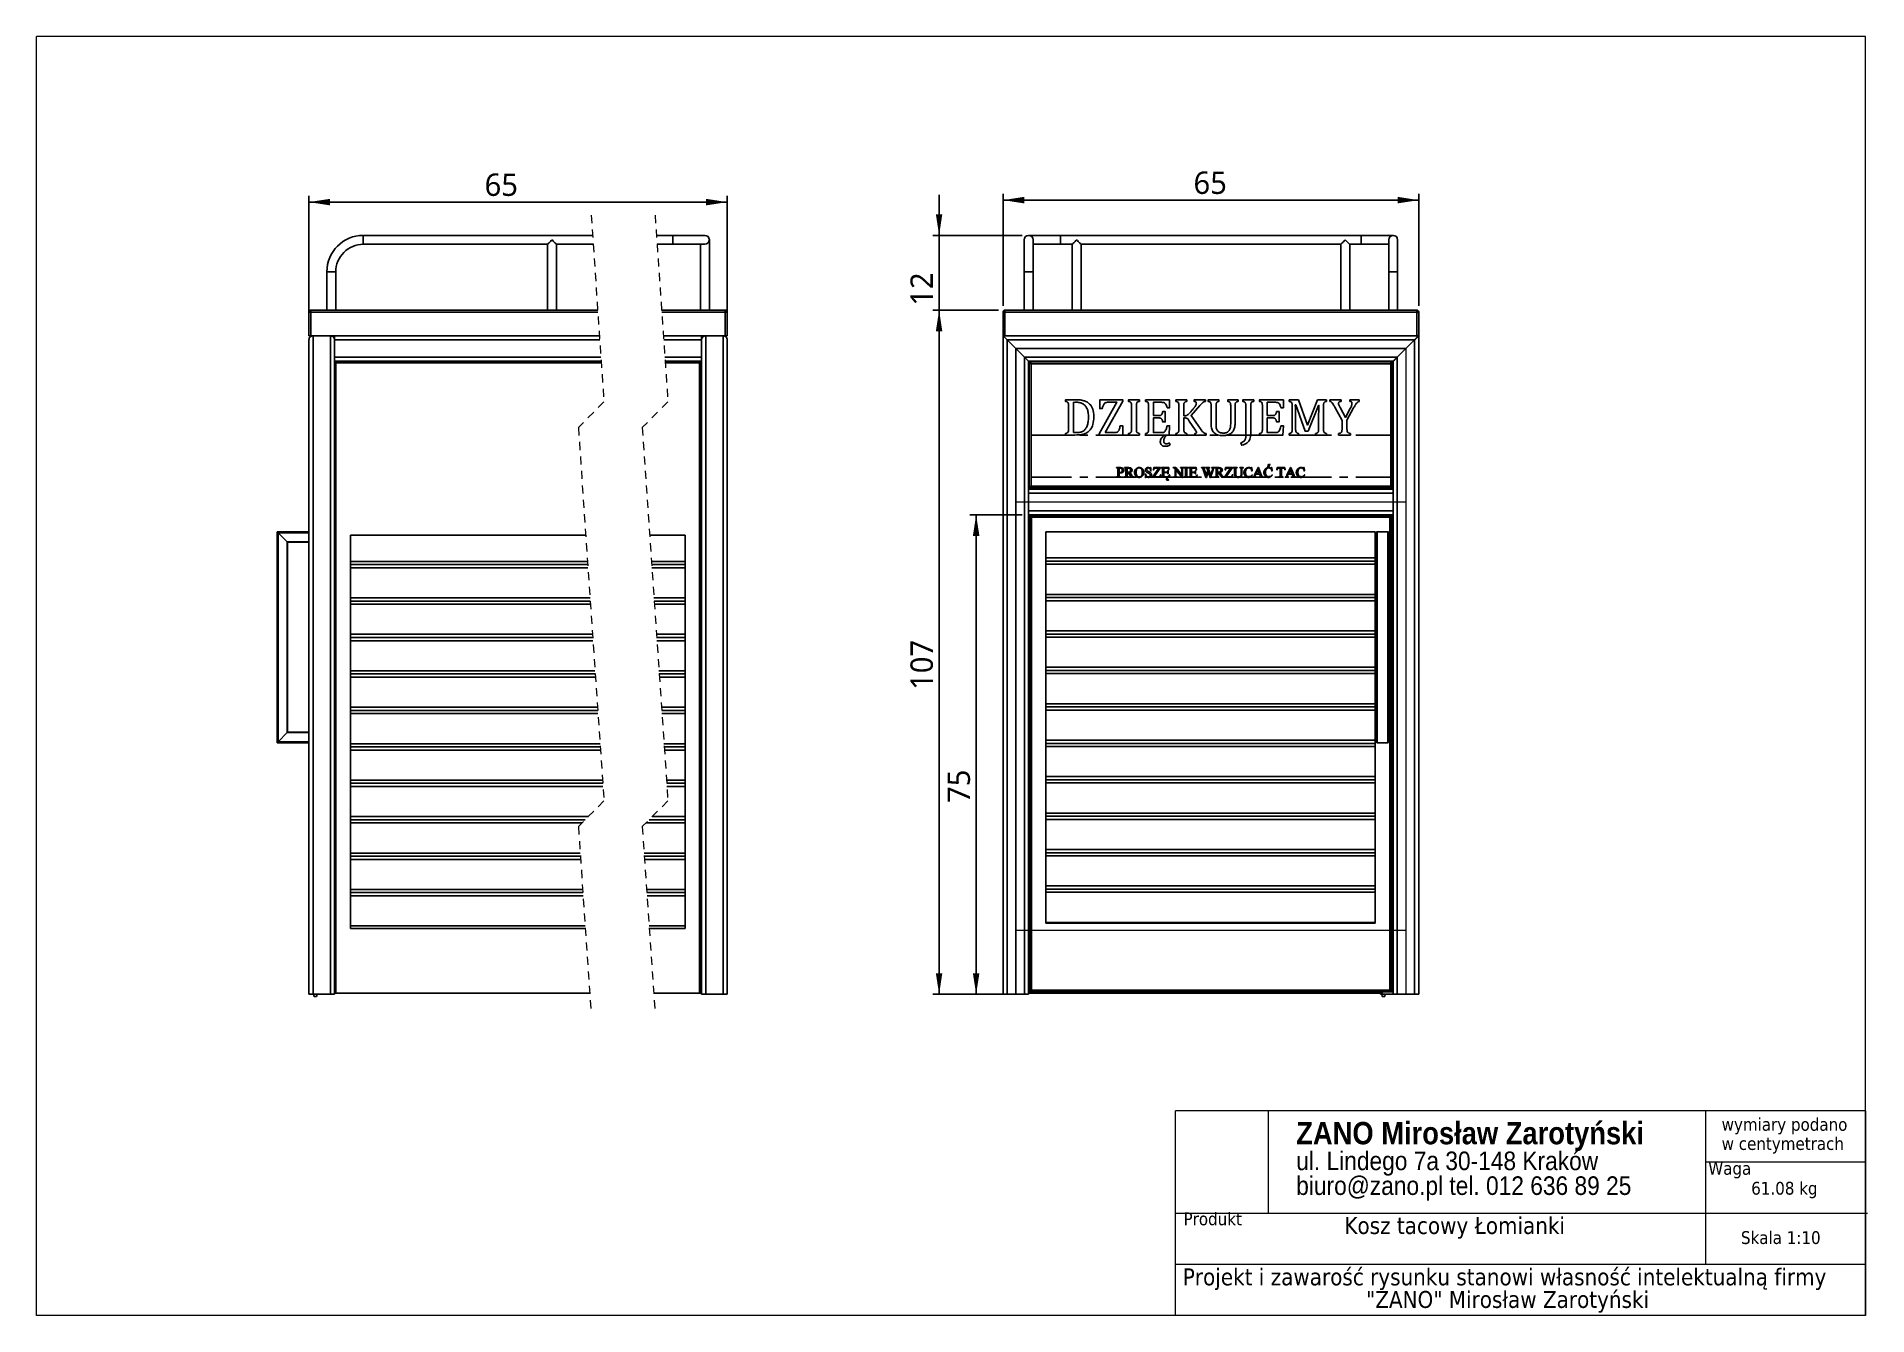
# Model space of a CAD drawing. Header units: millimetres. Extents: x 0.6 to 29.2, y 0.5 to 20.5.
import ezdxf

# ---------------------------------------------------------------- set-up
doc = ezdxf.new("R2010")
doc.units = ezdxf.units.MM
doc.linetypes.add('CENTER', pattern=[1.016, 0.635, -0.127, 0.127, -0.127])
doc.linetypes.add('HIDDEN', pattern=[0.1905, 0.127, -0.0635])
doc.layers.add('BEND', color=5, linetype='CENTER')
doc.layers.add('DIMS', color=1, linetype='Continuous')
doc.layers.add('TXT', color=3, linetype='Continuous', lineweight=15)
doc.styles.add('SLDTEXTSTYLE0', font='TREBUC.TTF')
doc.styles.add('SLDTEXTSTYLE1', font='TAHOMA.TTF')
doc.styles.add('SLDTEXTSTYLE2', font='TAHOMABD.TTF', dxfattribs={"bigfont": 'bigfont'})
doc.styles.add('SLDTEXTSTYLE3', font='GOTHICB.TTF', dxfattribs={"width": 0.913, "bigfont": 'bigfont'})
doc.styles.add('SLDTEXTSTYLE4', font='GOTHIC.TTF', dxfattribs={"width": 0.913})
doc.styles.add('SLDTEXTSTYLE5', font='TAHOMA.TTF', dxfattribs={"bigfont": 'bigfont'})
doc.dimstyles.new('SLDDIMSTYLE0', dxfattribs={"dimtxt": 0.35, "dimasz": 0.3302, "dimexe": 0, "dimexo": 0.0625, "dimgap": 0.0875, "dimtad": 1, "dimdec": 1, "dimlfac": 10, "dimrnd": 1e-09, "dimzin": 12, "dimdsep": 46, "dimtxsty": 'SLDTEXTSTYLE0', "dimsah": 1, "dimcen": 0.09, "dimadec": 0, "dimazin": 3, "dimtfac": 1, "dimtdec": 1, "dimtofl": 0, "dimtmove": 0, "dimatfit": 3, "dimfxl": 0, "dimfrac": 2, "dimtolj": 1, "dimtzin": 12, "dimarcsym": 0})
doc.dimstyles.new('SLDDIMSTYLE1', dxfattribs={"dimtxt": 0.35, "dimasz": 0.3302, "dimexe": 0, "dimexo": 0.0625, "dimgap": 0.0875, "dimtad": 1, "dimdec": 0, "dimlfac": 10, "dimrnd": 1e-09, "dimzin": 12, "dimdsep": 46, "dimtxsty": 'SLDTEXTSTYLE0', "dimsah": 1, "dimcen": 0.09, "dimadec": 0, "dimazin": 3, "dimtfac": 1, "dimtmove": 0, "dimatfit": 0, "dimfxl": 0, "dimfrac": 2, "dimtolj": 1, "dimtzin": 12, "dimarcsym": 0})

msp = doc.modelspace()

# ---------------------------------------------------------------- texts
at = {"layer": 'TXT'}
for s, insert, char_height, attachment_point, style in [('Waga', (26.712, 2.921), 0.2, 1, 'SLDTEXTSTYLE1'), ('61.08 kg', (27.902, 2.61), 0.2, 2, 'SLDTEXTSTYLE1'), ('Produkt', (18.507, 2.131), 0.2, 1, 'SLDTEXTSTYLE1'), ('Kosz tacowy Łomianki', (22.747, 2.059), 0.26458, 2, 'SLDTEXTSTYLE2'), ('Skala 1:10', (27.223, 1.838), 0.2, 1, 'SLDTEXTSTYLE1')]:
    msp.add_mtext(s, dxfattribs=dict(at, insert=insert, char_height=char_height, attachment_point=attachment_point, style=style))

# ---------------------------------------------------------------- blocks, each defined once
blk = doc.blocks.new('SW_NOTE_0')
at = {"layer": 'TXT', "color": 0, "char_height": 0.2, "attachment_point": 1, "style": 'SLDTEXTSTYLE1'}
for s, insert in [('wymiary podano', (0, 0.254)), ('w centymetrach', (0, -0.046))]:
    blk.add_mtext(s, dxfattribs=dict(at, insert=insert))
blk = doc.blocks.new('SW_NOTE_1')
at = {"layer": 'TXT', "color": 0, "attachment_point": 1}
for s, insert, char_height, style in [('ZANO Mirosław Zarotyński', (0, 0.447), 0.35, 'SLDTEXTSTYLE3'), ('ul. Lindego 7a 30-148 Kraków', (0, -0.016), 0.29104, 'SLDTEXTSTYLE4'), ('biuro@zano.pl tel. 012 636 89 25', (0, -0.404), 0.29104, 'SLDTEXTSTYLE4')]:
    blk.add_mtext(s, dxfattribs=dict(at, insert=insert, char_height=char_height, style=style))
blk = doc.blocks.new('SW_NOTE_2')
at = {"layer": 'TXT', "color": 0, "char_height": 0.26458, "attachment_point": 2, "style": 'SLDTEXTSTYLE5'}
for s, insert in [('Projekt i zawarość rysunku stanowi własność intelektualną firmy ', (4.849, 0.336)), ('"ZANO" Mirosław Zarotyński', (4.896, -0.017))]:
    blk.add_mtext(s, dxfattribs=dict(at, insert=insert))
blk = doc.blocks.new('_D')
at = {"layer": 'DIMS'}
for p, q in [((15.685, 16.313), (15.685, 18.064)), ((22.185, 16.313), (22.185, 18.064)), ((15.685, 17.964), (22.185, 17.964))]:
    blk.add_line(p, q, dxfattribs=at)
for points in [[(15.685, 17.964), (16.015, 17.913), (16.015, 18.015)], [(22.185, 17.964), (21.854, 18.015), (21.854, 17.913)]]:
    blk.add_solid(points, dxfattribs=at)
at = {"layer": 'DIMS', "insert": (18.663, 18.411, -5.324), "char_height": 0.35, "attachment_point": 1, "style": 'SLDTEXTSTYLE0'}
blk.add_mtext('65', dxfattribs=at)
blk = doc.blocks.new('_D_1')
at = {"layer": 'DIMS'}
for p, q in [((15.615, 16.243), (14.585, 16.243)), ((14.685, 16.243), (14.685, 5.543)), ((15.585, 5.543), (14.585, 5.543))]:
    blk.add_line(p, q, dxfattribs=at)
for points in [[(14.685, 16.243), (14.634, 15.913), (14.735, 15.913)], [(14.685, 5.543), (14.735, 5.873), (14.634, 5.873)]]:
    blk.add_solid(points, dxfattribs=at)
at = {"layer": 'DIMS', "insert": (14.237, 10.304, -5.324), "char_height": 0.35, "attachment_point": 1, "rotation": 90, "style": 'SLDTEXTSTYLE0'}
blk.add_mtext('107', dxfattribs=at)
blk = doc.blocks.new('_D_2')
at = {"layer": 'DIMS'}
for p, q in [((14.685, 17.413), (14.685, 18.048)), ((15.985, 17.413), (14.585, 17.413)), ((14.685, 17.413), (14.685, 16.243)), ((15.615, 16.243), (14.585, 16.243)), ((14.685, 16.243), (14.685, 15.608))]:
    blk.add_line(p, q, dxfattribs=at)
for points in [[(14.685, 17.413), (14.735, 17.743), (14.634, 17.743)], [(14.685, 16.243), (14.634, 15.913), (14.735, 15.913)]]:
    blk.add_solid(points, dxfattribs=at)
at = {"layer": 'DIMS', "insert": (14.237, 16.312, -5.324), "char_height": 0.35, "attachment_point": 1, "rotation": 90, "style": 'SLDTEXTSTYLE0'}
blk.add_mtext('12', dxfattribs=at)
blk = doc.blocks.new('_D_3')
at = {"layer": 'DIMS'}
for p, q in [((15.985, 13.043), (15.164, 13.043)), ((15.264, 13.043), (15.264, 5.543)), ((15.785, 5.543), (15.164, 5.543))]:
    blk.add_line(p, q, dxfattribs=at)
for points in [[(15.264, 13.043), (15.213, 12.713), (15.315, 12.713)], [(15.264, 5.543), (15.315, 5.873), (15.213, 5.873)]]:
    blk.add_solid(points, dxfattribs=at)
at = {"layer": 'DIMS', "insert": (14.817, 8.535, -5.324), "char_height": 0.35, "attachment_point": 1, "rotation": 90, "style": 'SLDTEXTSTYLE0'}
blk.add_mtext('75', dxfattribs=at)
blk = doc.blocks.new('_D_4')
at = {"layer": 'DIMS'}
for p, q in [((4.831, 15.879), (4.831, 18.033)), ((11.372, 17.933), (4.831, 17.933)), ((11.372, 15.879), (11.372, 18.033))]:
    blk.add_line(p, q, dxfattribs=at)
for points in [[(4.831, 17.933), (5.161, 17.882), (5.161, 17.984)], [(11.372, 17.933), (11.041, 17.984), (11.041, 17.882)]]:
    blk.add_solid(points, dxfattribs=at)
at = {"layer": 'DIMS', "insert": (7.578, 18.38, 5.541), "char_height": 0.35, "attachment_point": 1, "style": 'SLDTEXTSTYLE0'}
blk.add_mtext('65', dxfattribs=at)

# ---------------------------------------------------------------- dimensions: what is measured, and where the dimension line sits
at = {"layer": 'DIMS'}
dim = msp.add_linear_dim(base=(4.831, 17.933), p1=(11.372, 15.779), p2=(4.831, 15.779), text='65', dimstyle='SLDDIMSTYLE0', dxfattribs=at)
dim.commit()
dim.dimension.update_dxf_attribs({"geometry": '_D_4', "text_midpoint": (7.959, 17.933), "dimtype": 160})
dim = msp.add_linear_dim(base=(22.185, 17.964), p1=(15.685, 16.213), p2=(22.185, 16.213), dimstyle='SLDDIMSTYLE0', dxfattribs=at)
dim.commit()
dim.dimension.update_dxf_attribs({"geometry": '_D', "text_midpoint": (19.044, 17.964), "dimtype": 160})
for base, p1, p2, dimstyle, picture, middle in [((14.685, 16.243), (16.085, 17.413), (15.715, 16.243), 'SLDDIMSTYLE1', '_D_2', (14.685, 16.693)), ((14.685, 5.543), (15.715, 16.243), (15.685, 5.543), 'SLDDIMSTYLE0', '_D_1', (14.685, 10.81)), ((15.264, 5.543), (16.085, 13.043), (15.885, 5.543), 'SLDDIMSTYLE0', '_D_3', (15.264, 8.916))]:
    dim = msp.add_linear_dim(base=base, p1=p1, p2=p2, angle=90, dimstyle=dimstyle, dxfattribs=at)
    dim.commit()
    dim.dimension.update_dxf_attribs({"geometry": picture, "text_midpoint": middle, "dimtype": 160})

# ---------------------------------------------------------------- linework, layer by layer
at = {"color": 7, "linetype": 'Continuous', "lineweight": 0}
for p, q in [((29.173, 20.521), (0.573, 20.521)), ((0.573, 0.521), (0.573, 20.521)), ((29.173, 0.521), (29.173, 20.521)), ((15.885, 5.543), (15.885, 15.643)), ((15.885, 15.643), (21.985, 15.643)), ((21.985, 15.643), (15.885, 15.643)), ((15.885, 15.643), (15.885, 5.543)), ((21.985, 15.643), (21.985, 5.543)), ((21.985, 15.643), (21.985, 5.543)), ((15.885, 13.243), (21.985, 13.243)), ((15.885, 13.243), (21.985, 13.243)), ((21.985, 6.543), (15.885, 6.543)), ((29.173, 3.721), (18.382, 3.721)), ((18.382, 0.521), (18.382, 3.721)), ((19.829, 3.721), (19.829, 2.121)), ((26.673, 1.321), (26.673, 3.721)), ((29.173, 3.721), (29.173, 0.521)), ((26.673, 2.921), (29.173, 2.921)), ((18.382, 2.121), (29.2, 2.121)), ((18.382, 1.321), (29.173, 1.321)), ((29.173, 0.521), (0.573, 0.521)), ((29.173, 0.521), (18.382, 0.521))]:
    msp.add_line(p, q, dxfattribs=at)
at = {"color": 7, "linetype": 'HIDDEN', "lineweight": 0}
for p, q in [((9.244, 17.731), (9.444, 14.809)), ((10.244, 17.731), (10.444, 14.809)), ((9.444, 14.809), (9.044, 14.409)), ((10.444, 14.809), (10.044, 14.409)), ((9.044, 14.409), (9.444, 8.567)), ((10.044, 14.409), (10.444, 8.567)), ((9.444, 8.567), (9.044, 8.167)), ((10.444, 8.567), (10.044, 8.167)), ((9.044, 8.167), (9.244, 5.246)), ((10.044, 8.167), (10.244, 5.246))]:
    msp.add_line(p, q, dxfattribs=at)
for p, q in [((9.266, 17.413), (5.681, 17.413)), ((5.681, 17.413), (5.681, 17.273)), ((5.681, 17.273), (8.561, 17.273)), ((8.561, 17.273), (8.561, 16.243)), ((8.701, 16.243), (8.701, 17.273)), ((8.701, 17.273), (9.275, 17.273)), ((10.522, 17.413), (10.266, 17.413)), ((10.275, 17.273), (10.522, 17.273)), ((11.022, 17.413), (10.522, 17.413)), ((10.522, 17.413), (10.522, 17.273)), ((10.522, 17.273), (11.022, 17.273)), ((10.952, 17.273), (10.952, 16.243)), ((11.092, 16.243), (11.092, 17.343)), ((16.015, 17.343), (16.015, 16.843)), ((16.585, 17.413), (16.085, 17.413)), ((16.155, 16.843), (16.155, 17.343)), ((16.155, 17.273), (16.585, 17.273)), ((21.285, 17.413), (16.585, 17.413)), ((16.585, 17.273), (16.585, 17.413)), ((16.585, 17.273), (16.765, 17.273)), ((16.765, 17.273), (16.765, 16.243)), ((16.905, 16.243), (16.905, 17.273)), ((16.905, 17.273), (20.965, 17.273)), ((20.965, 17.273), (20.965, 16.243)), ((21.105, 16.243), (21.105, 17.273)), ((21.105, 17.273), (21.285, 17.273)), ((21.785, 17.413), (21.285, 17.413)), ((21.285, 17.273), (21.285, 17.413)), ((21.285, 17.273), (21.715, 17.273)), ((21.715, 17.343), (21.715, 16.843)), ((21.855, 16.843), (21.855, 17.343)), ((5.111, 16.843), (5.111, 16.243)), ((5.111, 16.843), (5.251, 16.843)), ((5.251, 16.243), (5.251, 16.843)), ((16.015, 16.843), (16.015, 16.243)), ((16.155, 16.843), (16.015, 16.843)), ((16.155, 16.243), (16.155, 16.843)), ((21.715, 16.843), (21.715, 16.243)), ((21.715, 16.843), (21.785, 16.843)), ((21.785, 16.843), (21.855, 16.843)), ((21.855, 16.243), (21.855, 16.843)), ((4.831, 16.213), (4.861, 16.213)), ((4.831, 15.843), (4.831, 16.213)), ((4.861, 16.243), (9.346, 16.243)), ((4.861, 16.243), (4.861, 16.213)), ((4.861, 16.213), (4.861, 15.843)), ((9.348, 16.213), (4.861, 16.213)), ((10.346, 16.243), (11.342, 16.243)), ((11.342, 16.213), (10.348, 16.213)), ((11.342, 16.243), (11.342, 16.213)), ((11.342, 15.843), (11.342, 16.213)), ((11.342, 16.213), (11.372, 16.213)), ((11.372, 16.213), (11.372, 15.843)), ((15.685, 16.213), (15.715, 16.213)), ((15.685, 15.843), (15.685, 16.213)), ((15.715, 16.213), (15.715, 16.243)), ((15.715, 16.243), (22.155, 16.243)), ((15.715, 16.213), (15.715, 15.843)), ((22.155, 16.213), (15.715, 16.213)), ((22.155, 16.213), (22.155, 16.243)), ((22.155, 15.843), (22.155, 16.213)), ((22.155, 16.213), (22.185, 16.213)), ((22.185, 16.213), (22.185, 15.843)), ((4.861, 15.843), (4.831, 15.843)), ((4.831, 5.543), (4.831, 15.779)), ((4.861, 15.843), (9.373, 15.843)), ((4.895, 5.543), (4.895, 15.843)), ((4.895, 15.843), (5.167, 15.843)), ((5.167, 5.543), (5.167, 15.843)), ((5.231, 15.779), (5.231, 15.843)), ((5.231, 15.779), (9.378, 15.779)), ((5.231, 15.507), (5.231, 15.779)), ((10.373, 15.843), (11.342, 15.843)), ((10.378, 15.779), (10.972, 15.779)), ((10.972, 15.843), (10.972, 15.779)), ((10.972, 15.779), (10.972, 15.507)), ((11.036, 5.543), (11.036, 15.843)), ((11.036, 15.843), (11.308, 15.843)), ((11.308, 5.543), (11.308, 15.843)), ((11.372, 15.843), (11.342, 15.843)), ((11.372, 5.543), (11.372, 15.779)), ((15.715, 15.843), (15.685, 15.843)), ((15.685, 15.843), (15.685, 5.543)), ((15.715, 15.843), (22.155, 15.843)), ((15.749, 15.779), (15.749, 5.543)), ((15.749, 15.779), (16.021, 15.507)), ((22.121, 15.779), (15.749, 15.779)), ((21.849, 15.507), (22.121, 15.779)), ((22.121, 5.543), (22.121, 15.779)), ((22.185, 15.843), (22.155, 15.843)), ((22.185, 5.543), (22.185, 15.843)), ((5.231, 15.507), (9.396, 15.507)), ((5.231, 15.443), (5.231, 15.507)), ((10.396, 15.507), (10.972, 15.507)), ((10.972, 15.507), (10.972, 15.443)), ((16.021, 15.507), (16.021, 5.543)), ((21.849, 15.507), (16.021, 15.507)), ((21.849, 5.543), (21.849, 15.507)), ((5.231, 15.443), (5.231, 5.563)), ((5.231, 15.443), (5.241, 15.443)), ((9.401, 15.443), (5.242, 15.443)), ((5.242, 15.439), (5.242, 15.443)), ((5.253, 15.421), (5.253, 5.563)), ((9.402, 15.421), (5.253, 15.421)), ((10.951, 15.443), (10.401, 15.443)), ((10.94, 15.421), (10.402, 15.421)), ((10.94, 5.563), (10.94, 15.421)), ((10.951, 15.443), (10.951, 15.437)), ((10.962, 15.443), (10.952, 15.443)), ((10.962, 5.563), (10.962, 15.443)), ((10.963, 15.443), (10.972, 15.443)), ((10.972, 5.543), (10.972, 15.443)), ((16.085, 15.443), (16.085, 13.443)), ((21.785, 15.443), (16.085, 15.443)), ((16.095, 15.363), (16.085, 15.363)), ((16.085, 15.303), (16.095, 15.303)), ((16.095, 13.479), (16.095, 15.433)), ((16.11, 15.433), (16.095, 15.433)), ((16.096, 15.439), (16.096, 15.443)), ((16.111, 15.433), (21.759, 15.433)), ((16.111, 15.426), (16.111, 15.433)), ((16.114, 15.421), (16.111, 15.424)), ((16.122, 15.406), (16.122, 13.49)), ((21.748, 15.406), (16.122, 15.406)), ((21.748, 13.49), (21.748, 15.406)), ((21.753, 15.414), (21.753, 15.414)), ((21.759, 15.432), (21.758, 15.432)), ((21.759, 15.433), (21.759, 15.426)), ((21.76, 15.433), (21.775, 15.433)), ((21.764, 15.439), (21.764, 15.443)), ((21.775, 15.443), (21.775, 15.433)), ((21.775, 13.479), (21.775, 15.433)), ((21.785, 15.363), (21.775, 15.363)), ((21.775, 15.303), (21.785, 15.303)), ((21.785, 13.443), (21.785, 15.443)), ((16.095, 13.479), (16.1, 13.479)), ((16.095, 13.478), (16.095, 13.463)), ((16.095, 13.463), (21.775, 13.463)), ((16.095, 13.463), (16.095, 13.451)), ((16.122, 13.49), (21.748, 13.49)), ((21.753, 13.487), (21.753, 13.487)), ((21.775, 13.479), (21.768, 13.479)), ((21.775, 13.463), (21.775, 13.478)), ((21.775, 13.451), (21.775, 13.463)), ((21.785, 13.443), (16.085, 13.443)), ((16.085, 13.379), (16.085, 13.443)), ((16.085, 13.379), (16.085, 13.107)), ((21.785, 13.379), (16.085, 13.379)), ((16.095, 13.451), (21.775, 13.451)), ((16.095, 13.443), (16.095, 13.451)), ((21.775, 13.451), (21.775, 13.443)), ((21.785, 13.443), (21.785, 13.379)), ((21.785, 13.107), (21.785, 13.379)), ((21.785, 13.107), (16.085, 13.107)), ((16.085, 13.043), (16.085, 13.107)), ((21.593, 13.043), (16.085, 13.043)), ((16.085, 13.043), (16.085, 5.543)), ((16.105, 13.028), (16.105, 5.608)), ((16.105, 13.028), (16.115, 13.028)), ((16.107, 13.028), (16.107, 13.043)), ((21.744, 13.028), (16.116, 13.028)), ((16.116, 13.024), (16.116, 13.028)), ((16.127, 13.006), (16.127, 5.608)), ((21.733, 13.006), (16.127, 13.006)), ((16.245, 13.043), (16.245, 13.028)), ((21.43, 13.033), (16.43, 13.033)), ((16.43, 13.033), (16.43, 13.028)), ((21.43, 13.028), (21.43, 13.033)), ((21.58, 13.043), (21.58, 13.028)), ((21.635, 13.043), (21.593, 13.043)), ((21.676, 13.043), (21.635, 13.043)), ((21.785, 13.043), (21.676, 13.043)), ((21.69, 13.028), (21.69, 13.043)), ((21.733, 5.608), (21.733, 13.006)), ((21.744, 13.028), (21.744, 13.024)), ((21.755, 13.028), (21.745, 13.028)), ((21.753, 13.043), (21.753, 13.028)), ((21.755, 5.608), (21.755, 13.028)), ((21.775, 13.043), (21.775, 5.583)), ((21.785, 13.107), (21.785, 13.043)), ((21.785, 5.583), (21.785, 13.043)), ((4.333, 12.778), (4.831, 12.778)), ((4.333, 9.478), (4.333, 12.778)), ((4.348, 12.763), (4.348, 9.493)), ((4.348, 12.763), (4.491, 12.62)), ((4.831, 12.763), (4.348, 12.763)), ((4.491, 9.636), (4.491, 12.62)), ((4.491, 12.62), (4.831, 12.62)), ((4.496, 12.615), (4.831, 12.615)), ((4.496, 9.641), (4.496, 12.615)), ((9.159, 12.723), (5.481, 12.723)), ((5.481, 12.723), (5.481, 6.573)), ((10.712, 12.723), (10.159, 12.723)), ((10.712, 6.573), (10.712, 12.723)), ((21.505, 12.778), (16.355, 12.778)), ((16.355, 12.778), (16.355, 6.658)), ((21.505, 6.658), (21.505, 12.778)), ((21.525, 12.768), (21.525, 9.488)), ((21.535, 12.778), (21.535, 9.478)), ((21.7, 12.778), (21.535, 12.778)), ((21.7, 9.478), (21.7, 12.778)), ((21.71, 9.488), (21.71, 12.768)), ((5.481, 12.313), (9.187, 12.313)), ((10.187, 12.313), (10.712, 12.313)), ((16.355, 12.368), (21.505, 12.368)), ((21.505, 12.318), (16.355, 12.318)), ((9.191, 12.263), (5.481, 12.263)), ((9.194, 12.213), (5.481, 12.213)), ((10.712, 12.263), (10.191, 12.263)), ((10.712, 12.213), (10.194, 12.213)), ((21.505, 12.268), (16.355, 12.268)), ((5.481, 11.743), (9.226, 11.743)), ((10.226, 11.743), (10.712, 11.743)), ((16.355, 11.798), (21.505, 11.798)), ((16.355, 11.748), (21.505, 11.748)), ((9.23, 11.693), (5.481, 11.693)), ((9.233, 11.643), (5.481, 11.643)), ((10.712, 11.693), (10.23, 11.693)), ((10.712, 11.643), (10.233, 11.643)), ((21.505, 11.698), (16.355, 11.698)), ((5.481, 11.173), (9.265, 11.173)), ((10.265, 11.173), (10.712, 11.173)), ((16.355, 11.228), (21.505, 11.228)), ((21.505, 11.178), (16.355, 11.178)), ((9.269, 11.123), (5.481, 11.123)), ((9.272, 11.073), (5.481, 11.073)), ((10.712, 11.123), (10.269, 11.123)), ((10.712, 11.073), (10.272, 11.073)), ((21.505, 11.128), (16.355, 11.128)), ((5.481, 10.603), (9.304, 10.603)), ((10.304, 10.603), (10.712, 10.603)), ((16.355, 10.658), (21.505, 10.658)), ((21.505, 10.608), (16.355, 10.608)), ((5.481, 10.553), (9.308, 10.553)), ((9.311, 10.503), (5.481, 10.503)), ((10.308, 10.553), (10.712, 10.553)), ((10.712, 10.503), (10.311, 10.503)), ((21.505, 10.558), (16.355, 10.558)), ((5.481, 10.033), (9.344, 10.033)), ((10.344, 10.033), (10.712, 10.033)), ((16.355, 10.088), (21.505, 10.088)), ((21.505, 10.038), (16.355, 10.038)), ((9.347, 9.983), (5.481, 9.983)), ((9.35, 9.933), (5.481, 9.933)), ((10.712, 9.983), (10.347, 9.983)), ((10.712, 9.933), (10.35, 9.933)), ((21.505, 9.988), (16.355, 9.988)), ((4.831, 9.478), (4.333, 9.478)), ((4.491, 9.636), (4.348, 9.493)), ((4.348, 9.493), (4.831, 9.493)), ((4.496, 9.641), (4.491, 9.636)), ((4.831, 9.636), (4.491, 9.636)), ((4.831, 9.641), (4.496, 9.641)), ((5.481, 9.463), (9.383, 9.463)), ((10.383, 9.463), (10.712, 9.463)), ((16.355, 9.518), (21.505, 9.518)), ((21.505, 9.468), (16.355, 9.468)), ((21.7, 9.478), (21.535, 9.478)), ((5.481, 9.413), (9.386, 9.413)), ((9.389, 9.363), (5.481, 9.363)), ((10.386, 9.413), (10.712, 9.413)), ((10.712, 9.363), (10.389, 9.363)), ((21.505, 9.418), (16.355, 9.418)), ((5.481, 8.893), (9.422, 8.893)), ((10.422, 8.893), (10.712, 8.893)), ((16.355, 8.948), (21.505, 8.948)), ((16.355, 8.898), (21.505, 8.898)), ((9.425, 8.843), (5.481, 8.843)), ((9.428, 8.793), (5.481, 8.793)), ((10.712, 8.843), (10.425, 8.843)), ((10.712, 8.793), (10.428, 8.793)), ((21.505, 8.848), (16.355, 8.848)), ((5.481, 8.323), (9.2, 8.323)), ((10.2, 8.323), (10.712, 8.323)), ((16.355, 8.378), (21.505, 8.378)), ((21.505, 8.328), (16.355, 8.328)), ((9.15, 8.273), (5.481, 8.273)), ((9.1, 8.223), (5.481, 8.223)), ((10.712, 8.223), (10.1, 8.223)), ((10.712, 8.273), (10.15, 8.273)), ((21.505, 8.278), (16.355, 8.278)), ((5.481, 7.753), (9.072, 7.753)), ((10.072, 7.753), (10.712, 7.753)), ((16.355, 7.808), (21.505, 7.808)), ((16.355, 7.758), (21.505, 7.758)), ((9.076, 7.703), (5.481, 7.703)), ((9.079, 7.653), (5.481, 7.653)), ((10.712, 7.703), (10.076, 7.703)), ((10.712, 7.653), (10.079, 7.653)), ((21.505, 7.708), (16.355, 7.708)), ((5.481, 7.183), (9.111, 7.183)), ((10.111, 7.183), (10.712, 7.183)), ((16.355, 7.238), (21.505, 7.238)), ((21.505, 7.188), (16.355, 7.188)), ((5.481, 7.133), (9.115, 7.133)), ((9.118, 7.083), (5.481, 7.083)), ((10.115, 7.133), (10.712, 7.133)), ((10.712, 7.083), (10.118, 7.083)), ((21.505, 7.138), (16.355, 7.138)), ((5.481, 6.613), (9.15, 6.613)), ((10.15, 6.613), (10.712, 6.613)), ((16.355, 6.668), (21.505, 6.668)), ((16.355, 6.658), (21.505, 6.658)), ((5.481, 6.573), (9.153, 6.573)), ((10.153, 6.573), (10.712, 6.573)), ((16.096, 5.585), (16.096, 6.551)), ((21.766, 6.551), (21.766, 5.585)), ((4.895, 5.543), (4.831, 5.543)), ((5.167, 5.543), (4.895, 5.543)), ((4.903, 5.543), (4.911, 5.511)), ((4.951, 5.511), (4.911, 5.511)), ((4.951, 5.511), (4.959, 5.543)), ((5.231, 5.543), (5.167, 5.543)), ((5.253, 5.563), (5.231, 5.563)), ((5.231, 5.543), (5.231, 5.563)), ((9.222, 5.563), (5.253, 5.563)), ((10.94, 5.563), (10.222, 5.563)), ((10.962, 5.563), (10.94, 5.563)), ((11.036, 5.543), (10.972, 5.543)), ((11.308, 5.543), (11.036, 5.543)), ((11.372, 5.543), (11.308, 5.543)), ((15.685, 5.543), (15.749, 5.543)), ((15.749, 5.543), (16.021, 5.543)), ((16.021, 5.543), (16.085, 5.543)), ((16.095, 5.578), (16.085, 5.578)), ((16.085, 5.563), (16.095, 5.563)), ((16.095, 5.563), (16.095, 5.578)), ((16.096, 5.578), (16.095, 5.578)), ((16.095, 5.563), (16.096, 5.563)), ((16.096, 5.563), (16.096, 5.585)), ((16.096, 5.585), (21.58, 5.585)), ((16.096, 5.563), (21.585, 5.563)), ((16.127, 5.608), (16.105, 5.608)), ((21.733, 5.608), (16.127, 5.608)), ((21.58, 5.599), (21.58, 5.583)), ((21.58, 5.599), (21.635, 5.599)), ((21.58, 5.583), (21.585, 5.583)), ((21.585, 5.543), (21.585, 5.583)), ((21.585, 5.583), (21.615, 5.583)), ((21.615, 5.543), (21.585, 5.543)), ((21.605, 5.608), (21.605, 5.599)), ((21.607, 5.543), (21.615, 5.511)), ((21.615, 5.583), (21.615, 5.543)), ((21.785, 5.583), (21.615, 5.583)), ((21.785, 5.543), (21.615, 5.543)), ((21.635, 5.511), (21.615, 5.511)), ((21.635, 5.599), (21.69, 5.599)), ((21.655, 5.511), (21.635, 5.511)), ((21.655, 5.511), (21.662, 5.543)), ((21.665, 5.599), (21.665, 5.608)), ((21.69, 5.583), (21.69, 5.599)), ((21.69, 5.585), (21.766, 5.585)), ((21.755, 5.608), (21.733, 5.608)), ((21.766, 5.585), (21.766, 5.583)), ((21.785, 5.583), (21.785, 5.543)), ((21.849, 5.543), (21.785, 5.543)), ((22.121, 5.543), (21.849, 5.543)), ((22.185, 5.543), (22.121, 5.543))]:
    msp.add_line(p, q)
at = {"flags": 128}
for points in [[(8.561, 17.273), (8.562, 17.274), (8.565, 17.277), (8.57, 17.282), (8.577, 17.289), (8.586, 17.298), (8.596, 17.308), (8.607, 17.319), (8.619, 17.331), (8.631, 17.343)], [(8.631, 17.343), (8.643, 17.331), (8.655, 17.319), (8.666, 17.308), (8.676, 17.298), (8.684, 17.289), (8.691, 17.282), (8.696, 17.277), (8.7, 17.274), (8.701, 17.273)], [(16.765, 17.273), (16.766, 17.274), (16.769, 17.277), (16.774, 17.282), (16.781, 17.289), (16.79, 17.298), (16.8, 17.308), (16.811, 17.319), (16.822, 17.331), (16.835, 17.343)], [(16.835, 17.343), (16.847, 17.331), (16.858, 17.319), (16.87, 17.308), (16.88, 17.298), (16.888, 17.289), (16.895, 17.282), (16.9, 17.277), (16.903, 17.274), (16.905, 17.273)], [(20.965, 17.273), (20.966, 17.274), (20.969, 17.277), (20.974, 17.282), (20.981, 17.289), (20.99, 17.298), (21, 17.308), (21.011, 17.319), (21.022, 17.331), (21.035, 17.343)], [(21.035, 17.343), (21.047, 17.331), (21.058, 17.319), (21.07, 17.308), (21.08, 17.298), (21.088, 17.289), (21.095, 17.282), (21.1, 17.277), (21.103, 17.274), (21.105, 17.273)], [(15.685, 15.843), (15.686, 15.842), (15.688, 15.839), (15.693, 15.834), (15.7, 15.828), (15.707, 15.82), (15.717, 15.811), (15.727, 15.801), (15.737, 15.79), (15.749, 15.779)], [(15.749, 15.779), (15.736, 15.792), (15.724, 15.804), (15.713, 15.815), (15.703, 15.824), (15.695, 15.832), (15.689, 15.838), (15.686, 15.842), (15.685, 15.843)], [(22.121, 15.779), (22.133, 15.792), (22.145, 15.804), (22.156, 15.815), (22.166, 15.824), (22.174, 15.832), (22.18, 15.838), (22.183, 15.842), (22.185, 15.843)], [(22.185, 15.843), (22.184, 15.842), (22.181, 15.839), (22.176, 15.834), (22.17, 15.828), (22.162, 15.82), (22.153, 15.811), (22.142, 15.801), (22.132, 15.79), (22.121, 15.779)], [(16.021, 15.507), (16.032, 15.496), (16.042, 15.485), (16.053, 15.475), (16.062, 15.466), (16.07, 15.458), (16.076, 15.452), (16.081, 15.447), (16.084, 15.444), (16.085, 15.443)], [(16.085, 15.443), (16.083, 15.444), (16.08, 15.448), (16.074, 15.454), (16.066, 15.462), (16.056, 15.471), (16.045, 15.483), (16.033, 15.495), (16.021, 15.507)], [(21.785, 15.443), (21.786, 15.444), (21.788, 15.447), (21.793, 15.452), (21.8, 15.458), (21.807, 15.466), (21.817, 15.475), (21.827, 15.485), (21.837, 15.496), (21.849, 15.507)], [(21.849, 15.507), (21.836, 15.495), (21.824, 15.483), (21.813, 15.471), (21.803, 15.462), (21.795, 15.454), (21.789, 15.448), (21.786, 15.444), (21.785, 15.443)], [(16.66, 14.29), (16.66, 14.313), (16.66, 14.313), (16.669, 14.315), (16.676, 14.318), (16.682, 14.32), (16.687, 14.322), (16.694, 14.327), (16.699, 14.333), (16.703, 14.341), (16.706, 14.353), (16.707, 14.36), (16.707, 14.369), (16.708, 14.38), (16.708, 14.393), (16.708, 14.393), (16.708, 14.737), (16.708, 14.737), (16.708, 14.75), (16.707, 14.761), (16.707, 14.77), (16.706, 14.778), (16.703, 14.789), (16.699, 14.797), (16.694, 14.803), (16.687, 14.808), (16.682, 14.81), (16.676, 14.812), (16.669, 14.815), (16.66, 14.817), (16.66, 14.817), (16.66, 14.84), (16.66, 14.84), (16.835, 14.84), (16.835, 14.84), (16.854, 14.84), (16.871, 14.839), (16.888, 14.838), (16.904, 14.836), (16.918, 14.833), (16.933, 14.831), (16.946, 14.827), (16.958, 14.823), (16.981, 14.814), (17.003, 14.803), (17.022, 14.789), (17.039, 14.774), (17.055, 14.757), (17.068, 14.737), (17.079, 14.716), (17.089, 14.693), (17.096, 14.667), (17.101, 14.64), (17.104, 14.609), (17.105, 14.577), (17.105, 14.577), (17.104, 14.544), (17.101, 14.513), (17.096, 14.484), (17.09, 14.457), (17.081, 14.432), (17.071, 14.409), (17.059, 14.389), (17.045, 14.37), (17.045, 14.37), (17.031, 14.356), (17.017, 14.342), (17, 14.33), (16.982, 14.32), (16.982, 14.32), (16.967, 14.312), (16.949, 14.306), (16.931, 14.301), (16.912, 14.297), (16.89, 14.294), (16.865, 14.292), (16.837, 14.291), (16.805, 14.29), (16.805, 14.29), (16.66, 14.29)], [(16.784, 14.33), (16.793, 14.329), (16.804, 14.329), (16.816, 14.328), (16.83, 14.328), (16.83, 14.328), (16.846, 14.329), (16.861, 14.33), (16.875, 14.331), (16.889, 14.334), (16.901, 14.337), (16.913, 14.341), (16.925, 14.346), (16.936, 14.351), (16.946, 14.358), (16.956, 14.366), (16.965, 14.375), (16.973, 14.385), (16.981, 14.396), (16.989, 14.408), (16.995, 14.42), (17.001, 14.434), (17.006, 14.448), (17.01, 14.463), (17.013, 14.479), (17.016, 14.495), (17.018, 14.512), (17.02, 14.531), (17.021, 14.55), (17.021, 14.569), (17.021, 14.569), (17.021, 14.589), (17.02, 14.608), (17.018, 14.626), (17.015, 14.643), (17.012, 14.659), (17.008, 14.674), (17.004, 14.689), (16.998, 14.702), (16.992, 14.715), (16.986, 14.726), (16.979, 14.737), (16.971, 14.747), (16.962, 14.756), (16.953, 14.764), (16.944, 14.772), (16.934, 14.778), (16.923, 14.784), (16.912, 14.788), (16.9, 14.793), (16.888, 14.796), (16.876, 14.799), (16.862, 14.8), (16.849, 14.802), (16.835, 14.802), (16.835, 14.802), (16.809, 14.802), (16.784, 14.8), (16.784, 14.8), (16.784, 14.33)], [(17.283, 14.328), (17.426, 14.328), (17.426, 14.328), (17.438, 14.329), (17.449, 14.329), (17.458, 14.331), (17.465, 14.333), (17.471, 14.336), (17.477, 14.339), (17.482, 14.343), (17.486, 14.348), (17.49, 14.354), (17.494, 14.361), (17.498, 14.368), (17.501, 14.377), (17.505, 14.388), (17.509, 14.401), (17.513, 14.417), (17.518, 14.435), (17.518, 14.435), (17.556, 14.435), (17.556, 14.435), (17.556, 14.29), (17.556, 14.29), (17.189, 14.29), (17.189, 14.29), (17.189, 14.31), (17.189, 14.31), (17.464, 14.802), (17.464, 14.802), (17.319, 14.802), (17.319, 14.802), (17.311, 14.802), (17.305, 14.801), (17.299, 14.8), (17.294, 14.799), (17.285, 14.796), (17.278, 14.791), (17.271, 14.785), (17.264, 14.776), (17.26, 14.77), (17.256, 14.764), (17.253, 14.756), (17.249, 14.747), (17.246, 14.738), (17.242, 14.727), (17.239, 14.715), (17.235, 14.703), (17.235, 14.703), (17.197, 14.703), (17.197, 14.703), (17.197, 14.84), (17.197, 14.84), (17.558, 14.84), (17.558, 14.84), (17.558, 14.82), (17.558, 14.82), (17.283, 14.328)], [(17.77, 14.393), (17.77, 14.381), (17.77, 14.37), (17.771, 14.361), (17.771, 14.354), (17.774, 14.343), (17.777, 14.334), (17.783, 14.328), (17.79, 14.323), (17.795, 14.32), (17.801, 14.318), (17.808, 14.315), (17.817, 14.313), (17.817, 14.313), (17.817, 14.29), (17.817, 14.29), (17.646, 14.29), (17.646, 14.29), (17.646, 14.313), (17.646, 14.313), (17.658, 14.316), (17.667, 14.32), (17.674, 14.323), (17.679, 14.327), (17.683, 14.331), (17.687, 14.336), (17.689, 14.342), (17.691, 14.349), (17.692, 14.357), (17.693, 14.367), (17.693, 14.379), (17.693, 14.393), (17.693, 14.393), (17.693, 14.737), (17.693, 14.737), (17.693, 14.75), (17.693, 14.761), (17.692, 14.77), (17.691, 14.777), (17.689, 14.788), (17.685, 14.797), (17.679, 14.803), (17.672, 14.808), (17.668, 14.81), (17.662, 14.812), (17.655, 14.815), (17.646, 14.817), (17.646, 14.817), (17.646, 14.84), (17.646, 14.84), (17.817, 14.84), (17.817, 14.84), (17.817, 14.817), (17.817, 14.817), (17.809, 14.815), (17.801, 14.813), (17.796, 14.811), (17.791, 14.808), (17.784, 14.803), (17.779, 14.797), (17.777, 14.794), (17.775, 14.789), (17.773, 14.784), (17.772, 14.778), (17.771, 14.77), (17.77, 14.761), (17.77, 14.75), (17.77, 14.737), (17.77, 14.737), (17.77, 14.393)], [(18.289, 14.84), (18.289, 14.718), (18.289, 14.718), (18.251, 14.718), (18.251, 14.718), (18.245, 14.736), (18.238, 14.752), (18.232, 14.765), (18.225, 14.776), (18.218, 14.785), (18.21, 14.792), (18.201, 14.797), (18.191, 14.8), (18.178, 14.801), (18.164, 14.802), (18.164, 14.802), (18.037, 14.802), (18.037, 14.802), (18.037, 14.596), (18.037, 14.596), (18.124, 14.596), (18.124, 14.596), (18.133, 14.596), (18.14, 14.597), (18.147, 14.598), (18.152, 14.601), (18.157, 14.604), (18.162, 14.608), (18.166, 14.612), (18.169, 14.618), (18.173, 14.625), (18.176, 14.634), (18.179, 14.644), (18.182, 14.657), (18.182, 14.657), (18.22, 14.657), (18.22, 14.657), (18.22, 14.496), (18.22, 14.496), (18.182, 14.496), (18.182, 14.496), (18.179, 14.508), (18.176, 14.518), (18.173, 14.527), (18.169, 14.534), (18.166, 14.54), (18.162, 14.545), (18.158, 14.549), (18.153, 14.552), (18.148, 14.554), (18.141, 14.556), (18.133, 14.557), (18.124, 14.557), (18.124, 14.557), (18.037, 14.557), (18.037, 14.557), (18.037, 14.328), (18.037, 14.328), (18.16, 14.328), (18.16, 14.328), (18.169, 14.328), (18.177, 14.329), (18.185, 14.33), (18.191, 14.332), (18.202, 14.336), (18.212, 14.344), (18.22, 14.353), (18.227, 14.365), (18.233, 14.379), (18.238, 14.393), (18.241, 14.401), (18.244, 14.411), (18.247, 14.422), (18.251, 14.435), (18.251, 14.435), (18.289, 14.435), (18.289, 14.435), (18.281, 14.29), (18.281, 14.29), (18.245, 14.29), (18.245, 14.29), (18.234, 14.279), (18.224, 14.267), (18.216, 14.256), (18.209, 14.244), (18.204, 14.232), (18.2, 14.221), (18.198, 14.209), (18.197, 14.197), (18.197, 14.197), (18.198, 14.186), (18.2, 14.177), (18.203, 14.17), (18.208, 14.163), (18.214, 14.159), (18.222, 14.155), (18.23, 14.153), (18.24, 14.153), (18.24, 14.153), (18.253, 14.154), (18.265, 14.157), (18.275, 14.162), (18.284, 14.168), (18.284, 14.168), (18.297, 14.137), (18.297, 14.137), (18.281, 14.128), (18.264, 14.121), (18.255, 14.118), (18.245, 14.116), (18.235, 14.115), (18.224, 14.114), (18.224, 14.114), (18.209, 14.115), (18.194, 14.118), (18.18, 14.123), (18.168, 14.131), (18.158, 14.141), (18.151, 14.153), (18.148, 14.16), (18.146, 14.168), (18.144, 14.177), (18.144, 14.186), (18.144, 14.186), (18.145, 14.199), (18.148, 14.213), (18.154, 14.227), (18.162, 14.24), (18.172, 14.253), (18.183, 14.266), (18.197, 14.278), (18.212, 14.29), (18.212, 14.29), (17.913, 14.29), (17.913, 14.29), (17.913, 14.313), (17.913, 14.313), (17.925, 14.316), (17.934, 14.32), (17.942, 14.323), (17.947, 14.327), (17.951, 14.331), (17.954, 14.336), (17.956, 14.342), (17.958, 14.349), (17.959, 14.357), (17.96, 14.367), (17.96, 14.379), (17.961, 14.393), (17.961, 14.393), (17.961, 14.737), (17.961, 14.737), (17.96, 14.75), (17.96, 14.761), (17.959, 14.77), (17.959, 14.777), (17.956, 14.788), (17.952, 14.797), (17.947, 14.803), (17.94, 14.808), (17.935, 14.81), (17.929, 14.812), (17.922, 14.815), (17.913, 14.817), (17.913, 14.817), (17.913, 14.84), (17.913, 14.84), (18.289, 14.84)], [(18.51, 14.588), (18.522, 14.588), (18.522, 14.588), (18.537, 14.589), (18.55, 14.593), (18.557, 14.596), (18.564, 14.6), (18.571, 14.605), (18.579, 14.611), (18.583, 14.615), (18.588, 14.619), (18.593, 14.625), (18.599, 14.631), (18.605, 14.637), (18.612, 14.645), (18.619, 14.653), (18.627, 14.662), (18.627, 14.662), (18.636, 14.672), (18.644, 14.682), (18.652, 14.691), (18.659, 14.7), (18.665, 14.707), (18.671, 14.714), (18.675, 14.72), (18.679, 14.726), (18.679, 14.726), (18.687, 14.737), (18.694, 14.747), (18.699, 14.757), (18.703, 14.765), (18.703, 14.765), (18.707, 14.776), (18.708, 14.786), (18.708, 14.786), (18.707, 14.794), (18.706, 14.8), (18.703, 14.805), (18.699, 14.809), (18.694, 14.812), (18.688, 14.814), (18.681, 14.816), (18.673, 14.817), (18.673, 14.817), (18.673, 14.84), (18.673, 14.84), (18.849, 14.84), (18.849, 14.84), (18.849, 14.817), (18.849, 14.817), (18.836, 14.814), (18.824, 14.808), (18.811, 14.8), (18.798, 14.79), (18.791, 14.783), (18.782, 14.775), (18.771, 14.763), (18.76, 14.75), (18.76, 14.75), (18.624, 14.595), (18.624, 14.595), (18.771, 14.385), (18.771, 14.385), (18.782, 14.369), (18.792, 14.357), (18.8, 14.346), (18.807, 14.339), (18.82, 14.328), (18.833, 14.321), (18.845, 14.316), (18.859, 14.313), (18.859, 14.313), (18.859, 14.29), (18.859, 14.29), (18.681, 14.29), (18.681, 14.29), (18.681, 14.313), (18.681, 14.313), (18.688, 14.314), (18.694, 14.315), (18.699, 14.316), (18.703, 14.318), (18.706, 14.32), (18.708, 14.322), (18.709, 14.325), (18.71, 14.329), (18.71, 14.329), (18.708, 14.337), (18.705, 14.346), (18.699, 14.357), (18.69, 14.37), (18.69, 14.37), (18.596, 14.508), (18.596, 14.508), (18.589, 14.519), (18.582, 14.528), (18.577, 14.536), (18.572, 14.541), (18.564, 14.548), (18.556, 14.553), (18.551, 14.555), (18.545, 14.556), (18.539, 14.557), (18.532, 14.557), (18.532, 14.557), (18.511, 14.557), (18.511, 14.557), (18.511, 14.392), (18.511, 14.392), (18.511, 14.38), (18.511, 14.369), (18.512, 14.361), (18.512, 14.354), (18.515, 14.343), (18.518, 14.334), (18.524, 14.328), (18.531, 14.322), (18.536, 14.32), (18.542, 14.318), (18.549, 14.315), (18.558, 14.313), (18.558, 14.313), (18.558, 14.29), (18.558, 14.29), (18.387, 14.29), (18.387, 14.29), (18.387, 14.313), (18.387, 14.313), (18.399, 14.316), (18.408, 14.32), (18.415, 14.323), (18.42, 14.327), (18.424, 14.331), (18.428, 14.336), (18.43, 14.342), (18.432, 14.349), (18.433, 14.357), (18.434, 14.367), (18.434, 14.379), (18.434, 14.393), (18.434, 14.393), (18.434, 14.737), (18.434, 14.737), (18.434, 14.75), (18.434, 14.761), (18.433, 14.77), (18.432, 14.777), (18.43, 14.788), (18.426, 14.797), (18.42, 14.803), (18.413, 14.808), (18.409, 14.81), (18.403, 14.812), (18.396, 14.815), (18.387, 14.817), (18.387, 14.817), (18.387, 14.84), (18.387, 14.84), (18.558, 14.84), (18.558, 14.84), (18.558, 14.817), (18.558, 14.817), (18.549, 14.815), (18.543, 14.813), (18.537, 14.81), (18.532, 14.808), (18.525, 14.803), (18.52, 14.797), (18.518, 14.793), (18.516, 14.789), (18.514, 14.783), (18.513, 14.777), (18.512, 14.77), (18.511, 14.76), (18.511, 14.749), (18.511, 14.736), (18.511, 14.736), (18.51, 14.588)], [(19.313, 14.478), (19.312, 14.457), (19.311, 14.438), (19.308, 14.419), (19.305, 14.403), (19.305, 14.403), (19.3, 14.388), (19.295, 14.374), (19.289, 14.362), (19.281, 14.349), (19.281, 14.349), (19.274, 14.339), (19.266, 14.33), (19.256, 14.322), (19.246, 14.314), (19.235, 14.307), (19.223, 14.301), (19.209, 14.295), (19.195, 14.291), (19.179, 14.287), (19.162, 14.285), (19.144, 14.283), (19.124, 14.282), (19.124, 14.282), (19.1, 14.283), (19.078, 14.285), (19.058, 14.289), (19.04, 14.293), (19.023, 14.3), (19.008, 14.308), (18.994, 14.317), (18.982, 14.329), (18.971, 14.342), (18.962, 14.356), (18.954, 14.371), (18.949, 14.387), (18.944, 14.405), (18.941, 14.425), (18.939, 14.448), (18.938, 14.472), (18.938, 14.472), (18.938, 14.736), (18.938, 14.736), (18.938, 14.751), (18.938, 14.763), (18.937, 14.772), (18.936, 14.779), (18.934, 14.789), (18.93, 14.796), (18.926, 14.802), (18.919, 14.807), (18.915, 14.81), (18.909, 14.812), (18.901, 14.815), (18.892, 14.817), (18.892, 14.817), (18.892, 14.84), (18.892, 14.84), (19.061, 14.84), (19.061, 14.84), (19.061, 14.817), (19.061, 14.817), (19.051, 14.814), (19.042, 14.811), (19.035, 14.808), (19.03, 14.804), (19.026, 14.801), (19.023, 14.796), (19.02, 14.79), (19.018, 14.784), (19.017, 14.775), (19.016, 14.765), (19.015, 14.752), (19.015, 14.737), (19.015, 14.737), (19.015, 14.454), (19.015, 14.454), (19.015, 14.436), (19.017, 14.419), (19.019, 14.403), (19.023, 14.389), (19.028, 14.377), (19.033, 14.366), (19.039, 14.356), (19.046, 14.348), (19.054, 14.341), (19.063, 14.336), (19.072, 14.331), (19.082, 14.327), (19.093, 14.324), (19.105, 14.322), (19.119, 14.321), (19.133, 14.321), (19.133, 14.321), (19.147, 14.321), (19.16, 14.323), (19.172, 14.326), (19.183, 14.33), (19.193, 14.336), (19.203, 14.343), (19.211, 14.351), (19.219, 14.36), (19.226, 14.371), (19.231, 14.382), (19.235, 14.395), (19.239, 14.409), (19.241, 14.425), (19.243, 14.443), (19.244, 14.464), (19.244, 14.487), (19.244, 14.487), (19.244, 14.737), (19.244, 14.737), (19.244, 14.753), (19.243, 14.766), (19.242, 14.777), (19.24, 14.784), (19.239, 14.79), (19.236, 14.796), (19.233, 14.8), (19.229, 14.804), (19.224, 14.807), (19.217, 14.811), (19.208, 14.814), (19.197, 14.817), (19.197, 14.817), (19.197, 14.84), (19.197, 14.84), (19.36, 14.84), (19.36, 14.84), (19.36, 14.817), (19.36, 14.817), (19.349, 14.814), (19.34, 14.811), (19.333, 14.807), (19.328, 14.804), (19.324, 14.8), (19.32, 14.795), (19.318, 14.789), (19.316, 14.783), (19.314, 14.775), (19.314, 14.765), (19.313, 14.752), (19.313, 14.736), (19.313, 14.736), (19.313, 14.478)], [(19.557, 14.315), (19.556, 14.289), (19.554, 14.266), (19.55, 14.245), (19.544, 14.227), (19.537, 14.21), (19.527, 14.195), (19.516, 14.182), (19.502, 14.169), (19.485, 14.158), (19.466, 14.148), (19.443, 14.138), (19.418, 14.13), (19.418, 14.13), (19.404, 14.168), (19.404, 14.168), (19.421, 14.175), (19.434, 14.182), (19.446, 14.188), (19.454, 14.195), (19.461, 14.203), (19.467, 14.211), (19.471, 14.22), (19.475, 14.23), (19.477, 14.241), (19.479, 14.254), (19.48, 14.269), (19.481, 14.286), (19.481, 14.286), (19.481, 14.737), (19.481, 14.737), (19.48, 14.753), (19.48, 14.766), (19.479, 14.776), (19.477, 14.784), (19.475, 14.79), (19.473, 14.796), (19.47, 14.8), (19.466, 14.804), (19.461, 14.807), (19.454, 14.811), (19.445, 14.814), (19.434, 14.817), (19.434, 14.817), (19.434, 14.84), (19.434, 14.84), (19.604, 14.84), (19.604, 14.84), (19.604, 14.817), (19.604, 14.817), (19.596, 14.815), (19.589, 14.813), (19.583, 14.811), (19.579, 14.808), (19.572, 14.803), (19.566, 14.797), (19.564, 14.794), (19.562, 14.789), (19.561, 14.783), (19.559, 14.777), (19.558, 14.77), (19.558, 14.76), (19.557, 14.749), (19.557, 14.736), (19.557, 14.736), (19.557, 14.315)], [(20.069, 14.84), (20.069, 14.718), (20.069, 14.718), (20.031, 14.718), (20.031, 14.718), (20.025, 14.736), (20.018, 14.752), (20.012, 14.765), (20.005, 14.776), (19.998, 14.785), (19.99, 14.792), (19.981, 14.797), (19.971, 14.8), (19.958, 14.801), (19.944, 14.802), (19.944, 14.802), (19.817, 14.802), (19.817, 14.802), (19.817, 14.596), (19.817, 14.596), (19.904, 14.596), (19.904, 14.596), (19.913, 14.596), (19.92, 14.597), (19.927, 14.598), (19.932, 14.601), (19.937, 14.604), (19.942, 14.608), (19.945, 14.612), (19.949, 14.618), (19.952, 14.625), (19.956, 14.634), (19.959, 14.644), (19.962, 14.657), (19.962, 14.657), (20, 14.657), (20, 14.657), (20, 14.496), (20, 14.496), (19.962, 14.496), (19.962, 14.496), (19.959, 14.508), (19.956, 14.518), (19.953, 14.527), (19.949, 14.534), (19.946, 14.54), (19.942, 14.545), (19.938, 14.549), (19.933, 14.552), (19.927, 14.554), (19.921, 14.556), (19.913, 14.557), (19.904, 14.557), (19.904, 14.557), (19.817, 14.557), (19.817, 14.557), (19.817, 14.328), (19.817, 14.328), (19.94, 14.328), (19.94, 14.328), (19.949, 14.328), (19.957, 14.329), (19.964, 14.33), (19.971, 14.332), (19.982, 14.336), (19.992, 14.344), (20, 14.353), (20.007, 14.365), (20.013, 14.379), (20.018, 14.393), (20.021, 14.401), (20.024, 14.411), (20.027, 14.422), (20.031, 14.435), (20.031, 14.435), (20.069, 14.435), (20.069, 14.435), (20.061, 14.29), (20.061, 14.29), (19.693, 14.29), (19.693, 14.29), (19.693, 14.313), (19.693, 14.313), (19.705, 14.316), (19.714, 14.32), (19.721, 14.323), (19.727, 14.327), (19.731, 14.331), (19.734, 14.336), (19.736, 14.342), (19.738, 14.349), (19.739, 14.357), (19.74, 14.367), (19.74, 14.379), (19.74, 14.393), (19.74, 14.393), (19.74, 14.737), (19.74, 14.737), (19.74, 14.75), (19.74, 14.761), (19.739, 14.77), (19.738, 14.777), (19.736, 14.788), (19.732, 14.797), (19.726, 14.803), (19.72, 14.808), (19.715, 14.81), (19.709, 14.812), (19.702, 14.815), (19.693, 14.817), (19.693, 14.817), (19.693, 14.84), (19.693, 14.84), (20.069, 14.84)], [(20.742, 14.817), (20.734, 14.815), (20.727, 14.813), (20.721, 14.811), (20.717, 14.808), (20.71, 14.803), (20.704, 14.797), (20.702, 14.794), (20.7, 14.789), (20.699, 14.784), (20.697, 14.778), (20.696, 14.77), (20.696, 14.761), (20.695, 14.75), (20.695, 14.737), (20.695, 14.737), (20.695, 14.393), (20.695, 14.393), (20.695, 14.381), (20.696, 14.37), (20.696, 14.361), (20.697, 14.354), (20.699, 14.343), (20.703, 14.334), (20.708, 14.328), (20.716, 14.323), (20.72, 14.32), (20.726, 14.318), (20.734, 14.315), (20.742, 14.313), (20.742, 14.313), (20.742, 14.29), (20.742, 14.29), (20.572, 14.29), (20.572, 14.29), (20.572, 14.313), (20.572, 14.313), (20.583, 14.316), (20.591, 14.319), (20.598, 14.322), (20.604, 14.326), (20.608, 14.33), (20.611, 14.335), (20.614, 14.34), (20.616, 14.347), (20.617, 14.355), (20.618, 14.366), (20.619, 14.378), (20.619, 14.393), (20.619, 14.393), (20.619, 14.547), (20.619, 14.547), (20.619, 14.607), (20.621, 14.669), (20.621, 14.684), (20.622, 14.697), (20.622, 14.71), (20.623, 14.721), (20.623, 14.731), (20.624, 14.74), (20.624, 14.747), (20.625, 14.753), (20.625, 14.753), (20.618, 14.753), (20.618, 14.753), (20.454, 14.351), (20.454, 14.351), (20.407, 14.351), (20.407, 14.351), (20.261, 14.76), (20.261, 14.76), (20.254, 14.76), (20.254, 14.76), (20.255, 14.753), (20.255, 14.745), (20.256, 14.736), (20.256, 14.726), (20.257, 14.714), (20.257, 14.701), (20.258, 14.687), (20.258, 14.671), (20.259, 14.606), (20.26, 14.54), (20.26, 14.54), (20.26, 14.393), (20.26, 14.393), (20.26, 14.381), (20.26, 14.37), (20.261, 14.361), (20.262, 14.354), (20.264, 14.343), (20.268, 14.335), (20.273, 14.328), (20.28, 14.323), (20.285, 14.32), (20.291, 14.318), (20.298, 14.315), (20.307, 14.313), (20.307, 14.313), (20.307, 14.29), (20.307, 14.29), (20.159, 14.29), (20.159, 14.29), (20.159, 14.313), (20.159, 14.313), (20.171, 14.316), (20.18, 14.32), (20.187, 14.323), (20.193, 14.327), (20.197, 14.331), (20.2, 14.336), (20.202, 14.342), (20.204, 14.349), (20.205, 14.357), (20.206, 14.367), (20.206, 14.379), (20.206, 14.393), (20.206, 14.393), (20.206, 14.737), (20.206, 14.737), (20.206, 14.75), (20.206, 14.761), (20.205, 14.77), (20.204, 14.777), (20.202, 14.788), (20.198, 14.797), (20.192, 14.803), (20.185, 14.808), (20.181, 14.81), (20.175, 14.812), (20.168, 14.815), (20.159, 14.817), (20.159, 14.817), (20.159, 14.84), (20.159, 14.84), (20.304, 14.84), (20.304, 14.84), (20.443, 14.445), (20.443, 14.445), (20.604, 14.84), (20.604, 14.84), (20.742, 14.84), (20.742, 14.84), (20.742, 14.817)], [(20.986, 14.519), (20.872, 14.727), (20.872, 14.727), (20.862, 14.745), (20.854, 14.759), (20.847, 14.771), (20.841, 14.78), (20.83, 14.794), (20.819, 14.804), (20.808, 14.812), (20.795, 14.817), (20.795, 14.817), (20.795, 14.84), (20.795, 14.84), (20.97, 14.84), (20.97, 14.84), (20.97, 14.817), (20.97, 14.817), (20.961, 14.816), (20.953, 14.814), (20.946, 14.811), (20.941, 14.808), (20.937, 14.804), (20.933, 14.799), (20.932, 14.794), (20.931, 14.788), (20.931, 14.788), (20.932, 14.775), (20.937, 14.761), (20.94, 14.753), (20.944, 14.744), (20.95, 14.733), (20.956, 14.72), (20.956, 14.72), (21.039, 14.565), (21.039, 14.565), (21.114, 14.706), (21.114, 14.706), (21.121, 14.72), (21.126, 14.733), (21.131, 14.744), (21.135, 14.754), (21.138, 14.763), (21.14, 14.772), (21.141, 14.78), (21.141, 14.788), (21.141, 14.788), (21.141, 14.794), (21.139, 14.799), (21.137, 14.804), (21.133, 14.808), (21.128, 14.812), (21.123, 14.814), (21.116, 14.816), (21.109, 14.817), (21.109, 14.817), (21.109, 14.84), (21.109, 14.84), (21.253, 14.84), (21.253, 14.84), (21.253, 14.817), (21.253, 14.817), (21.239, 14.81), (21.226, 14.801), (21.214, 14.789), (21.202, 14.774), (21.199, 14.769), (21.195, 14.764), (21.191, 14.757), (21.187, 14.75), (21.183, 14.742), (21.178, 14.733), (21.172, 14.724), (21.167, 14.713), (21.167, 14.713), (21.062, 14.521), (21.062, 14.521), (21.062, 14.393), (21.062, 14.393), (21.062, 14.383), (21.063, 14.373), (21.063, 14.364), (21.064, 14.357), (21.068, 14.345), (21.072, 14.335), (21.079, 14.328), (21.087, 14.322), (21.093, 14.32), (21.099, 14.317), (21.107, 14.315), (21.116, 14.313), (21.116, 14.313), (21.116, 14.29), (21.116, 14.29), (20.931, 14.29), (20.931, 14.29), (20.931, 14.313), (20.931, 14.313), (20.94, 14.315), (20.948, 14.317), (20.954, 14.319), (20.96, 14.321), (20.968, 14.327), (20.975, 14.334), (20.98, 14.344), (20.983, 14.357), (20.984, 14.364), (20.985, 14.373), (20.985, 14.382), (20.986, 14.393), (20.986, 14.393), (20.986, 14.519)], [(17.501, 13.701), (17.501, 13.657), (17.501, 13.657), (17.501, 13.654), (17.501, 13.65), (17.502, 13.648), (17.502, 13.645), (17.502, 13.643), (17.503, 13.641), (17.503, 13.64), (17.504, 13.639), (17.504, 13.639), (17.506, 13.637), (17.509, 13.635), (17.513, 13.634), (17.516, 13.634), (17.516, 13.634), (17.522, 13.634), (17.522, 13.634), (17.522, 13.63), (17.522, 13.63), (17.46, 13.63), (17.46, 13.63), (17.46, 13.634), (17.46, 13.634), (17.465, 13.634), (17.465, 13.634), (17.467, 13.634), (17.469, 13.634), (17.471, 13.635), (17.473, 13.636), (17.475, 13.637), (17.476, 13.638), (17.477, 13.639), (17.478, 13.64), (17.478, 13.64), (17.479, 13.641), (17.479, 13.643), (17.48, 13.644), (17.48, 13.646), (17.48, 13.649), (17.48, 13.651), (17.48, 13.654), (17.48, 13.657), (17.48, 13.657), (17.48, 13.753), (17.48, 13.753), (17.48, 13.756), (17.48, 13.759), (17.48, 13.762), (17.48, 13.765), (17.479, 13.767), (17.479, 13.768), (17.478, 13.77), (17.477, 13.771), (17.477, 13.771), (17.475, 13.773), (17.472, 13.774), (17.469, 13.775), (17.465, 13.776), (17.465, 13.776), (17.46, 13.776), (17.46, 13.776), (17.46, 13.78), (17.46, 13.78), (17.515, 13.78), (17.515, 13.78), (17.52, 13.78), (17.524, 13.78), (17.529, 13.779), (17.533, 13.779), (17.537, 13.778), (17.54, 13.778), (17.543, 13.777), (17.546, 13.776), (17.552, 13.773), (17.557, 13.77), (17.562, 13.767), (17.566, 13.762), (17.568, 13.76), (17.57, 13.757), (17.571, 13.754), (17.572, 13.752), (17.573, 13.749), (17.574, 13.746), (17.574, 13.742), (17.574, 13.739), (17.574, 13.739), (17.574, 13.735), (17.573, 13.731), (17.572, 13.727), (17.571, 13.723), (17.569, 13.719), (17.567, 13.716), (17.565, 13.713), (17.562, 13.71), (17.559, 13.707), (17.555, 13.705), (17.551, 13.703), (17.547, 13.701), (17.542, 13.7), (17.538, 13.699), (17.532, 13.699), (17.527, 13.699), (17.527, 13.699), (17.521, 13.699), (17.515, 13.699), (17.508, 13.7), (17.501, 13.701)], [(17.501, 13.707), (17.507, 13.706), (17.512, 13.705), (17.516, 13.705), (17.52, 13.705), (17.52, 13.705), (17.523, 13.705), (17.526, 13.705), (17.528, 13.706), (17.531, 13.707), (17.534, 13.708), (17.536, 13.71), (17.538, 13.712), (17.54, 13.714), (17.543, 13.716), (17.544, 13.719), (17.546, 13.722), (17.547, 13.725), (17.548, 13.728), (17.549, 13.731), (17.549, 13.734), (17.549, 13.738), (17.549, 13.738), (17.549, 13.743), (17.548, 13.748), (17.547, 13.752), (17.545, 13.756), (17.543, 13.76), (17.54, 13.764), (17.537, 13.767), (17.533, 13.769), (17.529, 13.771), (17.525, 13.773), (17.521, 13.773), (17.516, 13.774), (17.516, 13.774), (17.513, 13.774), (17.51, 13.773), (17.506, 13.772), (17.501, 13.771), (17.501, 13.771), (17.501, 13.707)], [(17.736, 13.63), (17.695, 13.63), (17.695, 13.63), (17.643, 13.701), (17.643, 13.701), (17.64, 13.701), (17.637, 13.701), (17.635, 13.7), (17.633, 13.7), (17.633, 13.7), (17.631, 13.7), (17.63, 13.701), (17.628, 13.701), (17.626, 13.701), (17.626, 13.701), (17.626, 13.657), (17.626, 13.657), (17.626, 13.654), (17.626, 13.65), (17.627, 13.648), (17.627, 13.645), (17.627, 13.643), (17.628, 13.641), (17.628, 13.64), (17.629, 13.639), (17.629, 13.639), (17.631, 13.637), (17.634, 13.635), (17.638, 13.634), (17.641, 13.634), (17.641, 13.634), (17.647, 13.634), (17.647, 13.634), (17.647, 13.63), (17.647, 13.63), (17.585, 13.63), (17.585, 13.63), (17.585, 13.634), (17.585, 13.634), (17.59, 13.634), (17.59, 13.634), (17.592, 13.634), (17.594, 13.634), (17.596, 13.635), (17.598, 13.636), (17.599, 13.637), (17.601, 13.638), (17.602, 13.639), (17.603, 13.64), (17.603, 13.64), (17.604, 13.641), (17.604, 13.643), (17.604, 13.644), (17.605, 13.646), (17.605, 13.649), (17.605, 13.651), (17.605, 13.654), (17.605, 13.657), (17.605, 13.657), (17.605, 13.753), (17.605, 13.753), (17.605, 13.756), (17.605, 13.759), (17.605, 13.762), (17.605, 13.765), (17.604, 13.767), (17.604, 13.768), (17.603, 13.77), (17.602, 13.771), (17.602, 13.771), (17.6, 13.773), (17.597, 13.774), (17.594, 13.775), (17.59, 13.776), (17.59, 13.776), (17.585, 13.776), (17.585, 13.776), (17.585, 13.78), (17.585, 13.78), (17.64, 13.78), (17.64, 13.78), (17.646, 13.78), (17.651, 13.78), (17.656, 13.779), (17.661, 13.779), (17.665, 13.779), (17.669, 13.778), (17.673, 13.777), (17.676, 13.777), (17.681, 13.775), (17.686, 13.772), (17.691, 13.768), (17.695, 13.764), (17.697, 13.762), (17.699, 13.759), (17.7, 13.757), (17.701, 13.754), (17.702, 13.752), (17.703, 13.749), (17.703, 13.746), (17.703, 13.743), (17.703, 13.743), (17.703, 13.739), (17.703, 13.736), (17.702, 13.733), (17.701, 13.73), (17.7, 13.728), (17.698, 13.725), (17.696, 13.722), (17.694, 13.72), (17.692, 13.717), (17.689, 13.715), (17.686, 13.713), (17.682, 13.711), (17.679, 13.71), (17.675, 13.708), (17.67, 13.707), (17.666, 13.706), (17.666, 13.706), (17.698, 13.661), (17.698, 13.661), (17.701, 13.657), (17.703, 13.654), (17.705, 13.651), (17.708, 13.648), (17.71, 13.646), (17.712, 13.644), (17.714, 13.642), (17.716, 13.64), (17.72, 13.638), (17.725, 13.636), (17.73, 13.635), (17.736, 13.634), (17.736, 13.634), (17.736, 13.63)], [(17.626, 13.707), (17.628, 13.707), (17.63, 13.707), (17.632, 13.707), (17.633, 13.707), (17.633, 13.707), (17.638, 13.707), (17.643, 13.707), (17.648, 13.708), (17.653, 13.709), (17.657, 13.711), (17.66, 13.712), (17.664, 13.714), (17.667, 13.716), (17.67, 13.719), (17.672, 13.722), (17.674, 13.724), (17.675, 13.727), (17.677, 13.731), (17.678, 13.734), (17.678, 13.737), (17.678, 13.741), (17.678, 13.741), (17.678, 13.744), (17.678, 13.748), (17.677, 13.751), (17.676, 13.754), (17.675, 13.757), (17.673, 13.76), (17.671, 13.762), (17.669, 13.765), (17.667, 13.767), (17.664, 13.769), (17.661, 13.77), (17.658, 13.771), (17.655, 13.772), (17.652, 13.773), (17.648, 13.774), (17.645, 13.774), (17.645, 13.774), (17.641, 13.773), (17.637, 13.773), (17.632, 13.771), (17.626, 13.769), (17.626, 13.769), (17.626, 13.707)], [(17.815, 13.782), (17.822, 13.782), (17.829, 13.781), (17.836, 13.779), (17.842, 13.777), (17.848, 13.773), (17.854, 13.77), (17.86, 13.765), (17.865, 13.76), (17.87, 13.755), (17.875, 13.749), (17.878, 13.742), (17.881, 13.736), (17.884, 13.729), (17.885, 13.721), (17.886, 13.714), (17.887, 13.706), (17.887, 13.706), (17.886, 13.698), (17.885, 13.69), (17.884, 13.682), (17.881, 13.675), (17.878, 13.668), (17.875, 13.662), (17.87, 13.656), (17.865, 13.65), (17.86, 13.645), (17.854, 13.64), (17.848, 13.636), (17.842, 13.633), (17.835, 13.631), (17.828, 13.629), (17.821, 13.628), (17.813, 13.628), (17.813, 13.628), (17.806, 13.628), (17.799, 13.629), (17.792, 13.631), (17.785, 13.633), (17.779, 13.636), (17.773, 13.64), (17.767, 13.644), (17.762, 13.649), (17.757, 13.655), (17.753, 13.661), (17.749, 13.667), (17.746, 13.674), (17.744, 13.681), (17.742, 13.689), (17.741, 13.697), (17.741, 13.705), (17.741, 13.705), (17.741, 13.714), (17.742, 13.722), (17.744, 13.73), (17.747, 13.737), (17.75, 13.744), (17.754, 13.751), (17.759, 13.757), (17.765, 13.763), (17.765, 13.763), (17.77, 13.767), (17.776, 13.771), (17.782, 13.774), (17.788, 13.777), (17.794, 13.779), (17.801, 13.781), (17.808, 13.782), (17.815, 13.782)], [(17.813, 13.776), (17.808, 13.775), (17.804, 13.775), (17.799, 13.774), (17.795, 13.772), (17.791, 13.77), (17.787, 13.767), (17.784, 13.764), (17.781, 13.761), (17.781, 13.761), (17.777, 13.756), (17.774, 13.75), (17.772, 13.744), (17.77, 13.738), (17.768, 13.731), (17.767, 13.723), (17.766, 13.715), (17.766, 13.706), (17.766, 13.706), (17.766, 13.697), (17.767, 13.689), (17.768, 13.681), (17.77, 13.673), (17.772, 13.667), (17.775, 13.66), (17.778, 13.654), (17.781, 13.649), (17.781, 13.649), (17.785, 13.646), (17.788, 13.643), (17.792, 13.64), (17.795, 13.638), (17.799, 13.636), (17.804, 13.635), (17.808, 13.634), (17.813, 13.634), (17.813, 13.634), (17.818, 13.634), (17.823, 13.635), (17.828, 13.636), (17.832, 13.638), (17.837, 13.641), (17.841, 13.643), (17.844, 13.647), (17.848, 13.651), (17.851, 13.655), (17.854, 13.66), (17.856, 13.666), (17.858, 13.672), (17.86, 13.679), (17.861, 13.686), (17.861, 13.694), (17.862, 13.703), (17.862, 13.703), (17.861, 13.712), (17.861, 13.721), (17.86, 13.729), (17.858, 13.737), (17.856, 13.744), (17.853, 13.75), (17.85, 13.756), (17.847, 13.761), (17.847, 13.761), (17.843, 13.764), (17.84, 13.767), (17.836, 13.77), (17.832, 13.772), (17.828, 13.774), (17.823, 13.775), (17.818, 13.775), (17.813, 13.776)], [(17.997, 13.782), (17.997, 13.73), (17.997, 13.73), (17.993, 13.73), (17.993, 13.73), (17.992, 13.737), (17.99, 13.744), (17.988, 13.75), (17.986, 13.755), (17.984, 13.76), (17.981, 13.764), (17.977, 13.767), (17.973, 13.77), (17.968, 13.773), (17.964, 13.774), (17.959, 13.775), (17.955, 13.776), (17.955, 13.776), (17.952, 13.776), (17.95, 13.775), (17.947, 13.775), (17.945, 13.774), (17.943, 13.773), (17.941, 13.772), (17.939, 13.77), (17.937, 13.769), (17.934, 13.765), (17.932, 13.761), (17.931, 13.757), (17.93, 13.752), (17.93, 13.752), (17.931, 13.749), (17.931, 13.746), (17.933, 13.743), (17.935, 13.74), (17.935, 13.74), (17.936, 13.737), (17.939, 13.735), (17.942, 13.732), (17.945, 13.73), (17.949, 13.727), (17.954, 13.724), (17.959, 13.721), (17.964, 13.717), (17.964, 13.717), (17.969, 13.714), (17.973, 13.712), (17.977, 13.709), (17.98, 13.707), (17.983, 13.705), (17.986, 13.703), (17.989, 13.701), (17.991, 13.7), (17.995, 13.697), (17.998, 13.693), (18.001, 13.69), (18.003, 13.686), (18.005, 13.682), (18.006, 13.677), (18.007, 13.673), (18.007, 13.669), (18.007, 13.669), (18.007, 13.665), (18.007, 13.661), (18.006, 13.657), (18.004, 13.653), (18.002, 13.65), (18, 13.646), (17.998, 13.643), (17.995, 13.64), (17.991, 13.637), (17.988, 13.635), (17.984, 13.633), (17.98, 13.631), (17.976, 13.63), (17.971, 13.629), (17.966, 13.628), (17.961, 13.628), (17.961, 13.628), (17.955, 13.628), (17.95, 13.629), (17.95, 13.629), (17.949, 13.629), (17.947, 13.629), (17.946, 13.63), (17.944, 13.63), (17.943, 13.631), (17.94, 13.631), (17.938, 13.632), (17.936, 13.633), (17.933, 13.634), (17.931, 13.634), (17.929, 13.635), (17.927, 13.635), (17.926, 13.636), (17.924, 13.636), (17.923, 13.636), (17.922, 13.636), (17.922, 13.636), (17.921, 13.636), (17.92, 13.636), (17.919, 13.635), (17.918, 13.635), (17.917, 13.633), (17.917, 13.632), (17.916, 13.63), (17.916, 13.628), (17.916, 13.628), (17.912, 13.628), (17.912, 13.628), (17.912, 13.68), (17.912, 13.68), (17.916, 13.68), (17.916, 13.68), (17.917, 13.676), (17.917, 13.672), (17.918, 13.668), (17.919, 13.665), (17.92, 13.662), (17.921, 13.659), (17.922, 13.656), (17.923, 13.654), (17.926, 13.65), (17.929, 13.646), (17.933, 13.643), (17.937, 13.64), (17.942, 13.637), (17.947, 13.635), (17.953, 13.634), (17.958, 13.634), (17.958, 13.634), (17.961, 13.634), (17.964, 13.635), (17.967, 13.635), (17.97, 13.636), (17.972, 13.637), (17.975, 13.638), (17.977, 13.64), (17.979, 13.641), (17.981, 13.643), (17.982, 13.645), (17.984, 13.647), (17.985, 13.649), (17.986, 13.652), (17.986, 13.654), (17.986, 13.656), (17.987, 13.659), (17.987, 13.659), (17.986, 13.662), (17.986, 13.664), (17.985, 13.667), (17.984, 13.67), (17.982, 13.673), (17.98, 13.676), (17.978, 13.678), (17.975, 13.681), (17.975, 13.681), (17.974, 13.682), (17.972, 13.683), (17.97, 13.684), (17.968, 13.686), (17.965, 13.688), (17.962, 13.69), (17.958, 13.692), (17.954, 13.695), (17.949, 13.697), (17.945, 13.7), (17.942, 13.702), (17.938, 13.704), (17.935, 13.706), (17.932, 13.708), (17.93, 13.71), (17.927, 13.712), (17.923, 13.715), (17.92, 13.718), (17.917, 13.722), (17.914, 13.726), (17.912, 13.73), (17.911, 13.734), (17.91, 13.738), (17.91, 13.743), (17.91, 13.743), (17.91, 13.747), (17.91, 13.75), (17.911, 13.754), (17.913, 13.758), (17.914, 13.761), (17.916, 13.764), (17.919, 13.767), (17.922, 13.77), (17.925, 13.773), (17.928, 13.775), (17.932, 13.777), (17.935, 13.779), (17.939, 13.78), (17.943, 13.781), (17.948, 13.782), (17.952, 13.782), (17.952, 13.782), (17.958, 13.782), (17.964, 13.781), (17.971, 13.779), (17.977, 13.776), (17.977, 13.776), (17.98, 13.775), (17.982, 13.774), (17.984, 13.774), (17.985, 13.774), (17.985, 13.774), (17.987, 13.774), (17.988, 13.774), (17.989, 13.775), (17.99, 13.775), (17.991, 13.776), (17.992, 13.778), (17.992, 13.78), (17.993, 13.782), (17.993, 13.782), (17.997, 13.782)], [(18.148, 13.78), (18.049, 13.636), (18.049, 13.636), (18.112, 13.636), (18.112, 13.636), (18.116, 13.636), (18.119, 13.637), (18.122, 13.637), (18.125, 13.638), (18.128, 13.639), (18.13, 13.64), (18.132, 13.641), (18.134, 13.643), (18.136, 13.644), (18.138, 13.647), (18.14, 13.649), (18.141, 13.652), (18.143, 13.656), (18.145, 13.66), (18.146, 13.664), (18.148, 13.669), (18.148, 13.669), (18.151, 13.668), (18.151, 13.668), (18.144, 13.63), (18.144, 13.63), (18.022, 13.63), (18.022, 13.63), (18.022, 13.633), (18.022, 13.633), (18.119, 13.774), (18.119, 13.774), (18.071, 13.774), (18.071, 13.774), (18.066, 13.773), (18.061, 13.773), (18.057, 13.772), (18.054, 13.771), (18.051, 13.77), (18.049, 13.768), (18.047, 13.766), (18.046, 13.764), (18.045, 13.762), (18.045, 13.761), (18.044, 13.759), (18.043, 13.757), (18.043, 13.754), (18.042, 13.751), (18.041, 13.749), (18.041, 13.745), (18.041, 13.745), (18.037, 13.745), (18.037, 13.745), (18.041, 13.78), (18.041, 13.78), (18.148, 13.78)], [(18.201, 13.774), (18.201, 13.711), (18.201, 13.711), (18.237, 13.711), (18.237, 13.711), (18.24, 13.711), (18.242, 13.711), (18.245, 13.712), (18.247, 13.712), (18.249, 13.713), (18.251, 13.713), (18.252, 13.714), (18.253, 13.715), (18.253, 13.715), (18.255, 13.716), (18.256, 13.718), (18.257, 13.72), (18.258, 13.722), (18.258, 13.724), (18.259, 13.726), (18.259, 13.729), (18.26, 13.732), (18.26, 13.732), (18.264, 13.732), (18.264, 13.732), (18.264, 13.684), (18.264, 13.684), (18.26, 13.684), (18.26, 13.684), (18.259, 13.689), (18.258, 13.692), (18.257, 13.695), (18.257, 13.697), (18.257, 13.697), (18.255, 13.699), (18.254, 13.7), (18.252, 13.702), (18.25, 13.703), (18.248, 13.704), (18.245, 13.704), (18.241, 13.705), (18.237, 13.705), (18.237, 13.705), (18.201, 13.705), (18.201, 13.705), (18.201, 13.654), (18.201, 13.654), (18.201, 13.651), (18.201, 13.649), (18.201, 13.647), (18.201, 13.645), (18.202, 13.644), (18.202, 13.643), (18.202, 13.642), (18.202, 13.641), (18.203, 13.639), (18.205, 13.637), (18.207, 13.637), (18.209, 13.636), (18.211, 13.636), (18.214, 13.636), (18.214, 13.636), (18.241, 13.636), (18.241, 13.636), (18.247, 13.636), (18.252, 13.637), (18.257, 13.637), (18.26, 13.638), (18.263, 13.639), (18.266, 13.641), (18.269, 13.643), (18.272, 13.645), (18.272, 13.645), (18.275, 13.65), (18.279, 13.655), (18.283, 13.661), (18.287, 13.667), (18.287, 13.667), (18.291, 13.667), (18.291, 13.667), (18.277, 13.63), (18.277, 13.63), (18.16, 13.63), (18.16, 13.63), (18.16, 13.634), (18.16, 13.634), (18.165, 13.634), (18.165, 13.634), (18.167, 13.634), (18.17, 13.635), (18.172, 13.636), (18.174, 13.637), (18.174, 13.637), (18.176, 13.638), (18.177, 13.639), (18.178, 13.64), (18.179, 13.642), (18.18, 13.644), (18.18, 13.648), (18.18, 13.652), (18.18, 13.657), (18.18, 13.657), (18.18, 13.753), (18.18, 13.753), (18.18, 13.756), (18.18, 13.76), (18.18, 13.762), (18.18, 13.765), (18.179, 13.767), (18.179, 13.769), (18.178, 13.77), (18.178, 13.771), (18.178, 13.771), (18.175, 13.773), (18.172, 13.775), (18.169, 13.775), (18.165, 13.776), (18.165, 13.776), (18.16, 13.776), (18.16, 13.776), (18.16, 13.78), (18.16, 13.78), (18.276, 13.78), (18.276, 13.78), (18.278, 13.747), (18.278, 13.747), (18.274, 13.747), (18.274, 13.747), (18.274, 13.75), (18.273, 13.753), (18.272, 13.755), (18.272, 13.758), (18.271, 13.76), (18.27, 13.761), (18.27, 13.763), (18.269, 13.764), (18.267, 13.767), (18.265, 13.769), (18.263, 13.77), (18.26, 13.772), (18.26, 13.772), (18.257, 13.773), (18.254, 13.773), (18.249, 13.774), (18.244, 13.774), (18.244, 13.774), (18.201, 13.774)], [(18.347, 13.78), (18.385, 13.78), (18.385, 13.78), (18.48, 13.667), (18.48, 13.667), (18.48, 13.753), (18.48, 13.753), (18.48, 13.756), (18.48, 13.759), (18.48, 13.762), (18.48, 13.765), (18.479, 13.767), (18.479, 13.768), (18.478, 13.77), (18.477, 13.771), (18.477, 13.771), (18.475, 13.773), (18.472, 13.775), (18.469, 13.775), (18.465, 13.776), (18.465, 13.776), (18.46, 13.776), (18.46, 13.776), (18.46, 13.78), (18.46, 13.78), (18.512, 13.78), (18.512, 13.78), (18.512, 13.776), (18.512, 13.776), (18.506, 13.776), (18.506, 13.776), (18.504, 13.776), (18.502, 13.775), (18.5, 13.775), (18.498, 13.774), (18.497, 13.773), (18.495, 13.772), (18.494, 13.771), (18.493, 13.77), (18.493, 13.77), (18.493, 13.769), (18.492, 13.767), (18.492, 13.766), (18.491, 13.764), (18.491, 13.761), (18.491, 13.759), (18.491, 13.756), (18.491, 13.753), (18.491, 13.753), (18.491, 13.627), (18.491, 13.627), (18.487, 13.627), (18.487, 13.627), (18.387, 13.747), (18.387, 13.747), (18.387, 13.657), (18.387, 13.657), (18.387, 13.654), (18.387, 13.65), (18.387, 13.648), (18.387, 13.645), (18.388, 13.643), (18.388, 13.641), (18.389, 13.64), (18.39, 13.639), (18.39, 13.639), (18.392, 13.637), (18.395, 13.635), (18.398, 13.634), (18.402, 13.634), (18.402, 13.634), (18.407, 13.634), (18.407, 13.634), (18.407, 13.63), (18.407, 13.63), (18.355, 13.63), (18.355, 13.63), (18.355, 13.634), (18.355, 13.634), (18.36, 13.634), (18.36, 13.634), (18.363, 13.634), (18.365, 13.634), (18.367, 13.635), (18.369, 13.636), (18.37, 13.636), (18.372, 13.637), (18.373, 13.639), (18.374, 13.64), (18.374, 13.64), (18.374, 13.641), (18.375, 13.643), (18.375, 13.644), (18.376, 13.646), (18.376, 13.648), (18.376, 13.651), (18.376, 13.654), (18.376, 13.657), (18.376, 13.657), (18.376, 13.759), (18.376, 13.759), (18.373, 13.763), (18.371, 13.766), (18.368, 13.768), (18.366, 13.77), (18.365, 13.771), (18.362, 13.772), (18.36, 13.774), (18.357, 13.775), (18.357, 13.775), (18.355, 13.775), (18.353, 13.775), (18.35, 13.776), (18.347, 13.776), (18.347, 13.776), (18.347, 13.78)], [(18.58, 13.634), (18.58, 13.63), (18.58, 13.63), (18.518, 13.63), (18.518, 13.63), (18.518, 13.634), (18.518, 13.634), (18.523, 13.634), (18.523, 13.634), (18.527, 13.634), (18.531, 13.635), (18.534, 13.637), (18.536, 13.64), (18.536, 13.64), (18.537, 13.641), (18.537, 13.642), (18.538, 13.644), (18.538, 13.646), (18.538, 13.648), (18.539, 13.651), (18.539, 13.654), (18.539, 13.657), (18.539, 13.657), (18.539, 13.753), (18.539, 13.753), (18.539, 13.756), (18.539, 13.758), (18.539, 13.76), (18.538, 13.762), (18.538, 13.764), (18.538, 13.766), (18.538, 13.767), (18.537, 13.768), (18.537, 13.768), (18.537, 13.77), (18.536, 13.771), (18.534, 13.772), (18.533, 13.773), (18.533, 13.773), (18.531, 13.774), (18.528, 13.775), (18.526, 13.776), (18.523, 13.776), (18.523, 13.776), (18.518, 13.776), (18.518, 13.776), (18.518, 13.78), (18.518, 13.78), (18.58, 13.78), (18.58, 13.78), (18.58, 13.776), (18.58, 13.776), (18.575, 13.776), (18.575, 13.776), (18.571, 13.775), (18.567, 13.774), (18.565, 13.773), (18.562, 13.77), (18.562, 13.77), (18.562, 13.769), (18.561, 13.768), (18.561, 13.766), (18.56, 13.764), (18.56, 13.762), (18.56, 13.759), (18.56, 13.756), (18.56, 13.753), (18.56, 13.753), (18.56, 13.657), (18.56, 13.657), (18.56, 13.654), (18.56, 13.652), (18.56, 13.649), (18.56, 13.647), (18.56, 13.646), (18.56, 13.644), (18.561, 13.643), (18.561, 13.642), (18.561, 13.642), (18.562, 13.64), (18.563, 13.639), (18.564, 13.638), (18.565, 13.637), (18.565, 13.637), (18.568, 13.636), (18.57, 13.635), (18.573, 13.634), (18.575, 13.634), (18.575, 13.634), (18.58, 13.634)], [(18.632, 13.774), (18.632, 13.711), (18.632, 13.711), (18.668, 13.711), (18.668, 13.711), (18.671, 13.711), (18.674, 13.711), (18.676, 13.712), (18.678, 13.712), (18.68, 13.713), (18.682, 13.713), (18.683, 13.714), (18.685, 13.715), (18.685, 13.715), (18.686, 13.716), (18.687, 13.718), (18.688, 13.72), (18.689, 13.722), (18.69, 13.724), (18.69, 13.726), (18.691, 13.729), (18.691, 13.732), (18.691, 13.732), (18.695, 13.732), (18.695, 13.732), (18.695, 13.684), (18.695, 13.684), (18.691, 13.684), (18.691, 13.684), (18.69, 13.689), (18.689, 13.692), (18.689, 13.695), (18.688, 13.697), (18.688, 13.697), (18.687, 13.699), (18.685, 13.7), (18.683, 13.702), (18.681, 13.703), (18.679, 13.704), (18.676, 13.704), (18.672, 13.705), (18.668, 13.705), (18.668, 13.705), (18.632, 13.705), (18.632, 13.705), (18.632, 13.654), (18.632, 13.654), (18.632, 13.651), (18.633, 13.649), (18.633, 13.647), (18.633, 13.645), (18.633, 13.644), (18.633, 13.643), (18.633, 13.642), (18.633, 13.641), (18.635, 13.639), (18.637, 13.637), (18.638, 13.637), (18.64, 13.636), (18.642, 13.636), (18.645, 13.636), (18.645, 13.636), (18.672, 13.636), (18.672, 13.636), (18.678, 13.636), (18.684, 13.637), (18.688, 13.637), (18.692, 13.638), (18.695, 13.639), (18.697, 13.641), (18.7, 13.643), (18.703, 13.645), (18.703, 13.645), (18.707, 13.65), (18.71, 13.655), (18.714, 13.661), (18.718, 13.667), (18.718, 13.667), (18.722, 13.667), (18.722, 13.667), (18.709, 13.63), (18.709, 13.63), (18.591, 13.63), (18.591, 13.63), (18.591, 13.634), (18.591, 13.634), (18.596, 13.634), (18.596, 13.634), (18.598, 13.634), (18.601, 13.635), (18.603, 13.636), (18.606, 13.637), (18.606, 13.637), (18.607, 13.638), (18.609, 13.639), (18.61, 13.64), (18.61, 13.642), (18.611, 13.644), (18.611, 13.648), (18.612, 13.652), (18.612, 13.657), (18.612, 13.657), (18.612, 13.753), (18.612, 13.753), (18.612, 13.756), (18.611, 13.76), (18.611, 13.762), (18.611, 13.765), (18.611, 13.767), (18.61, 13.769), (18.609, 13.77), (18.609, 13.771), (18.609, 13.771), (18.607, 13.773), (18.604, 13.775), (18.6, 13.775), (18.596, 13.776), (18.596, 13.776), (18.591, 13.776), (18.591, 13.776), (18.591, 13.78), (18.591, 13.78), (18.707, 13.78), (18.707, 13.78), (18.71, 13.747), (18.71, 13.747), (18.705, 13.747), (18.705, 13.747), (18.705, 13.75), (18.704, 13.753), (18.703, 13.755), (18.703, 13.758), (18.702, 13.76), (18.701, 13.761), (18.701, 13.763), (18.7, 13.764), (18.698, 13.767), (18.696, 13.769), (18.694, 13.77), (18.691, 13.772), (18.691, 13.772), (18.689, 13.773), (18.685, 13.773), (18.681, 13.774), (18.675, 13.774), (18.675, 13.774), (18.632, 13.774)], [(18.993, 13.78), (18.993, 13.776), (18.993, 13.776), (18.99, 13.776), (18.988, 13.775), (18.986, 13.775), (18.984, 13.774), (18.982, 13.772), (18.98, 13.771), (18.979, 13.768), (18.977, 13.766), (18.977, 13.766), (18.976, 13.765), (18.976, 13.763), (18.975, 13.762), (18.974, 13.759), (18.973, 13.757), (18.972, 13.754), (18.971, 13.751), (18.97, 13.748), (18.97, 13.748), (18.929, 13.628), (18.929, 13.628), (18.923, 13.628), (18.923, 13.628), (18.891, 13.717), (18.891, 13.717), (18.865, 13.628), (18.865, 13.628), (18.856, 13.628), (18.856, 13.628), (18.812, 13.751), (18.812, 13.751), (18.81, 13.754), (18.809, 13.757), (18.808, 13.76), (18.807, 13.762), (18.807, 13.764), (18.806, 13.765), (18.806, 13.767), (18.805, 13.767), (18.805, 13.767), (18.804, 13.769), (18.803, 13.771), (18.801, 13.773), (18.799, 13.774), (18.797, 13.775), (18.795, 13.775), (18.792, 13.776), (18.789, 13.776), (18.789, 13.776), (18.789, 13.78), (18.789, 13.78), (18.844, 13.78), (18.844, 13.78), (18.844, 13.776), (18.844, 13.776), (18.842, 13.776), (18.842, 13.776), (18.839, 13.776), (18.837, 13.775), (18.834, 13.774), (18.833, 13.773), (18.831, 13.771), (18.831, 13.77), (18.83, 13.768), (18.83, 13.766), (18.83, 13.766), (18.83, 13.765), (18.83, 13.763), (18.83, 13.762), (18.831, 13.759), (18.832, 13.757), (18.832, 13.754), (18.833, 13.751), (18.835, 13.748), (18.835, 13.748), (18.865, 13.663), (18.865, 13.663), (18.885, 13.734), (18.885, 13.734), (18.88, 13.748), (18.88, 13.748), (18.877, 13.758), (18.877, 13.758), (18.875, 13.764), (18.872, 13.768), (18.872, 13.768), (18.87, 13.77), (18.868, 13.772), (18.868, 13.772), (18.866, 13.774), (18.863, 13.775), (18.863, 13.775), (18.862, 13.775), (18.86, 13.776), (18.858, 13.776), (18.856, 13.776), (18.856, 13.776), (18.856, 13.78), (18.856, 13.78), (18.914, 13.78), (18.914, 13.78), (18.914, 13.776), (18.914, 13.776), (18.91, 13.776), (18.91, 13.776), (18.907, 13.776), (18.905, 13.775), (18.903, 13.774), (18.901, 13.773), (18.9, 13.772), (18.899, 13.77), (18.899, 13.768), (18.898, 13.766), (18.898, 13.766), (18.898, 13.764), (18.899, 13.762), (18.899, 13.76), (18.9, 13.758), (18.9, 13.755), (18.901, 13.752), (18.902, 13.749), (18.903, 13.745), (18.903, 13.745), (18.932, 13.664), (18.932, 13.664), (18.961, 13.748), (18.961, 13.748), (18.962, 13.751), (18.963, 13.754), (18.964, 13.757), (18.964, 13.759), (18.965, 13.761), (18.965, 13.763), (18.966, 13.765), (18.966, 13.766), (18.966, 13.766), (18.965, 13.769), (18.964, 13.771), (18.962, 13.773), (18.96, 13.774), (18.96, 13.774), (18.958, 13.775), (18.955, 13.775), (18.952, 13.776), (18.949, 13.776), (18.949, 13.776), (18.949, 13.78), (18.949, 13.78), (18.993, 13.78)], [(19.146, 13.63), (19.105, 13.63), (19.105, 13.63), (19.053, 13.701), (19.053, 13.701), (19.05, 13.701), (19.048, 13.701), (19.045, 13.7), (19.043, 13.7), (19.043, 13.7), (19.042, 13.7), (19.04, 13.701), (19.038, 13.701), (19.037, 13.701), (19.037, 13.701), (19.037, 13.657), (19.037, 13.657), (19.037, 13.654), (19.037, 13.65), (19.037, 13.648), (19.037, 13.645), (19.038, 13.643), (19.038, 13.641), (19.039, 13.64), (19.04, 13.639), (19.04, 13.639), (19.042, 13.637), (19.045, 13.635), (19.048, 13.634), (19.052, 13.634), (19.052, 13.634), (19.057, 13.634), (19.057, 13.634), (19.057, 13.63), (19.057, 13.63), (18.995, 13.63), (18.995, 13.63), (18.995, 13.634), (18.995, 13.634), (19, 13.634), (19, 13.634), (19.003, 13.634), (19.005, 13.634), (19.007, 13.635), (19.008, 13.636), (19.01, 13.637), (19.011, 13.638), (19.012, 13.639), (19.014, 13.64), (19.014, 13.64), (19.014, 13.641), (19.015, 13.643), (19.015, 13.644), (19.015, 13.646), (19.015, 13.649), (19.016, 13.651), (19.016, 13.654), (19.016, 13.657), (19.016, 13.657), (19.016, 13.753), (19.016, 13.753), (19.016, 13.756), (19.016, 13.759), (19.015, 13.762), (19.015, 13.765), (19.015, 13.767), (19.014, 13.768), (19.014, 13.77), (19.013, 13.771), (19.013, 13.771), (19.01, 13.773), (19.008, 13.774), (19.004, 13.775), (19, 13.776), (19, 13.776), (18.995, 13.776), (18.995, 13.776), (18.995, 13.78), (18.995, 13.78), (19.05, 13.78), (19.05, 13.78), (19.056, 13.78), (19.062, 13.78), (19.067, 13.779), (19.071, 13.779), (19.076, 13.779), (19.08, 13.778), (19.083, 13.777), (19.086, 13.777), (19.092, 13.775), (19.097, 13.772), (19.101, 13.768), (19.106, 13.764), (19.108, 13.762), (19.109, 13.759), (19.111, 13.757), (19.112, 13.754), (19.113, 13.752), (19.113, 13.749), (19.114, 13.746), (19.114, 13.743), (19.114, 13.743), (19.114, 13.739), (19.113, 13.736), (19.112, 13.733), (19.111, 13.73), (19.11, 13.728), (19.109, 13.725), (19.107, 13.722), (19.105, 13.72), (19.102, 13.717), (19.099, 13.715), (19.096, 13.713), (19.093, 13.711), (19.089, 13.71), (19.085, 13.708), (19.081, 13.707), (19.076, 13.706), (19.076, 13.706), (19.108, 13.661), (19.108, 13.661), (19.111, 13.657), (19.113, 13.654), (19.116, 13.651), (19.118, 13.648), (19.12, 13.646), (19.123, 13.644), (19.125, 13.642), (19.126, 13.64), (19.131, 13.638), (19.135, 13.636), (19.14, 13.635), (19.146, 13.634), (19.146, 13.634), (19.146, 13.63)], [(19.037, 13.707), (19.039, 13.707), (19.04, 13.707), (19.042, 13.707), (19.043, 13.707), (19.043, 13.707), (19.049, 13.707), (19.054, 13.707), (19.059, 13.708), (19.063, 13.709), (19.067, 13.711), (19.071, 13.712), (19.074, 13.714), (19.077, 13.716), (19.08, 13.719), (19.082, 13.722), (19.084, 13.724), (19.086, 13.727), (19.087, 13.731), (19.088, 13.734), (19.089, 13.737), (19.089, 13.741), (19.089, 13.741), (19.089, 13.744), (19.088, 13.748), (19.087, 13.751), (19.086, 13.754), (19.085, 13.757), (19.083, 13.76), (19.082, 13.762), (19.079, 13.765), (19.077, 13.767), (19.074, 13.769), (19.072, 13.77), (19.069, 13.771), (19.066, 13.772), (19.062, 13.773), (19.059, 13.774), (19.055, 13.774), (19.055, 13.774), (19.051, 13.773), (19.047, 13.773), (19.042, 13.771), (19.037, 13.769), (19.037, 13.769), (19.037, 13.707)], [(19.271, 13.78), (19.172, 13.636), (19.172, 13.636), (19.235, 13.636), (19.235, 13.636), (19.239, 13.636), (19.242, 13.637), (19.245, 13.637), (19.248, 13.638), (19.251, 13.639), (19.253, 13.64), (19.255, 13.641), (19.257, 13.643), (19.259, 13.644), (19.261, 13.647), (19.263, 13.649), (19.264, 13.652), (19.266, 13.656), (19.268, 13.66), (19.269, 13.664), (19.271, 13.669), (19.271, 13.669), (19.274, 13.668), (19.274, 13.668), (19.267, 13.63), (19.267, 13.63), (19.145, 13.63), (19.145, 13.63), (19.145, 13.633), (19.145, 13.633), (19.242, 13.774), (19.242, 13.774), (19.194, 13.774), (19.194, 13.774), (19.189, 13.773), (19.184, 13.773), (19.18, 13.772), (19.177, 13.771), (19.174, 13.77), (19.172, 13.768), (19.17, 13.766), (19.169, 13.764), (19.168, 13.762), (19.167, 13.761), (19.167, 13.759), (19.166, 13.757), (19.165, 13.754), (19.165, 13.751), (19.164, 13.749), (19.164, 13.745), (19.164, 13.745), (19.16, 13.745), (19.16, 13.745), (19.164, 13.78), (19.164, 13.78), (19.271, 13.78)], [(19.389, 13.776), (19.389, 13.78), (19.389, 13.78), (19.441, 13.78), (19.441, 13.78), (19.441, 13.776), (19.441, 13.776), (19.435, 13.776), (19.435, 13.776), (19.433, 13.776), (19.431, 13.775), (19.429, 13.775), (19.428, 13.774), (19.426, 13.773), (19.425, 13.772), (19.423, 13.77), (19.422, 13.768), (19.422, 13.768), (19.422, 13.767), (19.421, 13.766), (19.421, 13.765), (19.421, 13.763), (19.42, 13.761), (19.42, 13.758), (19.42, 13.756), (19.42, 13.753), (19.42, 13.753), (19.42, 13.692), (19.42, 13.692), (19.42, 13.687), (19.42, 13.682), (19.419, 13.677), (19.419, 13.673), (19.418, 13.668), (19.417, 13.665), (19.417, 13.661), (19.415, 13.658), (19.414, 13.655), (19.413, 13.652), (19.411, 13.649), (19.409, 13.646), (19.407, 13.644), (19.404, 13.641), (19.401, 13.639), (19.398, 13.637), (19.394, 13.635), (19.391, 13.633), (19.387, 13.631), (19.382, 13.63), (19.378, 13.629), (19.373, 13.628), (19.368, 13.628), (19.362, 13.628), (19.362, 13.628), (19.356, 13.628), (19.351, 13.628), (19.345, 13.629), (19.341, 13.63), (19.336, 13.631), (19.332, 13.633), (19.328, 13.634), (19.325, 13.636), (19.322, 13.638), (19.319, 13.641), (19.316, 13.643), (19.314, 13.646), (19.312, 13.649), (19.31, 13.652), (19.308, 13.655), (19.307, 13.659), (19.307, 13.659), (19.306, 13.661), (19.305, 13.665), (19.305, 13.668), (19.304, 13.673), (19.304, 13.677), (19.304, 13.683), (19.303, 13.689), (19.303, 13.695), (19.303, 13.695), (19.303, 13.753), (19.303, 13.753), (19.303, 13.756), (19.303, 13.759), (19.303, 13.762), (19.302, 13.764), (19.302, 13.767), (19.301, 13.768), (19.3, 13.77), (19.3, 13.771), (19.298, 13.773), (19.295, 13.775), (19.292, 13.775), (19.288, 13.776), (19.288, 13.776), (19.282, 13.776), (19.282, 13.776), (19.282, 13.78), (19.282, 13.78), (19.345, 13.78), (19.345, 13.78), (19.345, 13.776), (19.345, 13.776), (19.339, 13.776), (19.339, 13.776), (19.337, 13.776), (19.335, 13.775), (19.333, 13.775), (19.332, 13.774), (19.33, 13.773), (19.329, 13.772), (19.328, 13.771), (19.327, 13.77), (19.327, 13.77), (19.326, 13.769), (19.326, 13.767), (19.325, 13.765), (19.325, 13.763), (19.324, 13.761), (19.324, 13.759), (19.324, 13.756), (19.324, 13.753), (19.324, 13.753), (19.324, 13.687), (19.324, 13.687), (19.324, 13.682), (19.325, 13.677), (19.325, 13.672), (19.326, 13.666), (19.327, 13.661), (19.328, 13.656), (19.33, 13.652), (19.332, 13.649), (19.334, 13.646), (19.337, 13.643), (19.34, 13.64), (19.344, 13.638), (19.348, 13.636), (19.352, 13.635), (19.358, 13.634), (19.363, 13.634), (19.363, 13.634), (19.37, 13.634), (19.377, 13.636), (19.383, 13.638), (19.389, 13.641), (19.392, 13.642), (19.395, 13.644), (19.397, 13.646), (19.399, 13.648), (19.401, 13.65), (19.403, 13.652), (19.404, 13.655), (19.405, 13.657), (19.406, 13.66), (19.407, 13.663), (19.408, 13.667), (19.408, 13.671), (19.409, 13.675), (19.409, 13.68), (19.409, 13.686), (19.41, 13.691), (19.41, 13.691), (19.41, 13.753), (19.41, 13.753), (19.41, 13.756), (19.409, 13.759), (19.409, 13.762), (19.409, 13.764), (19.408, 13.767), (19.408, 13.768), (19.407, 13.77), (19.407, 13.771), (19.407, 13.771), (19.404, 13.773), (19.401, 13.774), (19.398, 13.775), (19.394, 13.776), (19.394, 13.776), (19.389, 13.776)], [(19.574, 13.782), (19.578, 13.73), (19.578, 13.73), (19.574, 13.73), (19.574, 13.73), (19.572, 13.736), (19.571, 13.741), (19.568, 13.746), (19.566, 13.751), (19.564, 13.755), (19.561, 13.759), (19.558, 13.762), (19.556, 13.765), (19.552, 13.767), (19.549, 13.77), (19.546, 13.772), (19.542, 13.773), (19.539, 13.774), (19.535, 13.775), (19.531, 13.776), (19.526, 13.776), (19.526, 13.776), (19.523, 13.776), (19.52, 13.775), (19.516, 13.775), (19.513, 13.774), (19.51, 13.773), (19.507, 13.772), (19.504, 13.77), (19.501, 13.768), (19.498, 13.766), (19.495, 13.764), (19.493, 13.761), (19.491, 13.759), (19.488, 13.755), (19.486, 13.752), (19.485, 13.748), (19.483, 13.744), (19.481, 13.74), (19.48, 13.736), (19.479, 13.731), (19.478, 13.726), (19.477, 13.721), (19.477, 13.715), (19.476, 13.71), (19.476, 13.704), (19.476, 13.704), (19.476, 13.699), (19.477, 13.694), (19.477, 13.689), (19.478, 13.685), (19.479, 13.681), (19.48, 13.676), (19.481, 13.673), (19.482, 13.669), (19.484, 13.665), (19.486, 13.662), (19.488, 13.659), (19.49, 13.656), (19.493, 13.653), (19.496, 13.65), (19.498, 13.648), (19.501, 13.646), (19.505, 13.644), (19.508, 13.643), (19.511, 13.641), (19.515, 13.64), (19.519, 13.639), (19.522, 13.639), (19.526, 13.638), (19.53, 13.638), (19.53, 13.638), (19.537, 13.639), (19.544, 13.64), (19.55, 13.642), (19.555, 13.644), (19.558, 13.646), (19.561, 13.648), (19.564, 13.65), (19.567, 13.653), (19.57, 13.656), (19.573, 13.659), (19.576, 13.663), (19.579, 13.667), (19.579, 13.667), (19.582, 13.665), (19.582, 13.665), (19.58, 13.661), (19.577, 13.656), (19.574, 13.652), (19.571, 13.648), (19.567, 13.645), (19.564, 13.642), (19.56, 13.639), (19.557, 13.637), (19.553, 13.635), (19.549, 13.633), (19.545, 13.631), (19.541, 13.63), (19.536, 13.629), (19.532, 13.628), (19.527, 13.628), (19.522, 13.628), (19.522, 13.628), (19.518, 13.628), (19.513, 13.628), (19.509, 13.629), (19.505, 13.63), (19.501, 13.63), (19.497, 13.632), (19.494, 13.633), (19.49, 13.635), (19.487, 13.636), (19.483, 13.638), (19.48, 13.641), (19.477, 13.643), (19.474, 13.646), (19.471, 13.649), (19.469, 13.652), (19.466, 13.655), (19.466, 13.655), (19.463, 13.66), (19.46, 13.666), (19.457, 13.671), (19.455, 13.677), (19.453, 13.683), (19.452, 13.689), (19.451, 13.696), (19.451, 13.703), (19.451, 13.703), (19.451, 13.708), (19.452, 13.713), (19.453, 13.719), (19.454, 13.724), (19.455, 13.729), (19.457, 13.734), (19.459, 13.738), (19.461, 13.743), (19.463, 13.748), (19.466, 13.752), (19.469, 13.756), (19.472, 13.76), (19.476, 13.763), (19.479, 13.766), (19.483, 13.769), (19.487, 13.772), (19.492, 13.774), (19.496, 13.776), (19.5, 13.778), (19.505, 13.779), (19.51, 13.781), (19.514, 13.781), (19.519, 13.782), (19.524, 13.782), (19.524, 13.782), (19.532, 13.782), (19.54, 13.78), (19.547, 13.778), (19.555, 13.776), (19.555, 13.776), (19.557, 13.775), (19.559, 13.774), (19.56, 13.774), (19.561, 13.774), (19.561, 13.774), (19.564, 13.774), (19.566, 13.775), (19.566, 13.775), (19.567, 13.777), (19.568, 13.778), (19.569, 13.78), (19.57, 13.782), (19.57, 13.782), (19.574, 13.782)], [(19.697, 13.68), (19.637, 13.68), (19.637, 13.68), (19.626, 13.656), (19.626, 13.656), (19.625, 13.652), (19.623, 13.649), (19.623, 13.646), (19.622, 13.643), (19.622, 13.643), (19.623, 13.642), (19.623, 13.64), (19.624, 13.639), (19.626, 13.637), (19.627, 13.637), (19.628, 13.636), (19.629, 13.636), (19.631, 13.635), (19.633, 13.635), (19.635, 13.635), (19.637, 13.634), (19.64, 13.634), (19.64, 13.634), (19.64, 13.63), (19.64, 13.63), (19.593, 13.63), (19.593, 13.63), (19.593, 13.634), (19.593, 13.634), (19.597, 13.635), (19.6, 13.636), (19.603, 13.637), (19.605, 13.639), (19.605, 13.639), (19.606, 13.64), (19.608, 13.642), (19.609, 13.644), (19.611, 13.647), (19.612, 13.65), (19.614, 13.653), (19.615, 13.657), (19.617, 13.661), (19.617, 13.661), (19.673, 13.782), (19.673, 13.782), (19.677, 13.782), (19.677, 13.782), (19.728, 13.658), (19.728, 13.658), (19.73, 13.655), (19.731, 13.652), (19.733, 13.649), (19.734, 13.646), (19.736, 13.644), (19.737, 13.642), (19.738, 13.64), (19.74, 13.639), (19.742, 13.637), (19.746, 13.636), (19.75, 13.635), (19.754, 13.634), (19.754, 13.634), (19.754, 13.63), (19.754, 13.63), (19.695, 13.63), (19.695, 13.63), (19.695, 13.634), (19.695, 13.634), (19.699, 13.634), (19.702, 13.635), (19.705, 13.636), (19.707, 13.637), (19.708, 13.638), (19.709, 13.64), (19.71, 13.642), (19.71, 13.643), (19.71, 13.643), (19.71, 13.646), (19.709, 13.65), (19.707, 13.654), (19.705, 13.659), (19.705, 13.659), (19.697, 13.68)], [(19.694, 13.686), (19.669, 13.746), (19.669, 13.746), (19.64, 13.686), (19.64, 13.686), (19.694, 13.686)], [(19.887, 13.782), (19.891, 13.73), (19.891, 13.73), (19.887, 13.73), (19.887, 13.73), (19.885, 13.736), (19.883, 13.741), (19.881, 13.746), (19.879, 13.751), (19.876, 13.755), (19.874, 13.759), (19.871, 13.762), (19.868, 13.765), (19.865, 13.767), (19.862, 13.77), (19.858, 13.772), (19.855, 13.773), (19.851, 13.774), (19.847, 13.775), (19.843, 13.776), (19.839, 13.776), (19.839, 13.776), (19.835, 13.776), (19.832, 13.775), (19.829, 13.775), (19.825, 13.774), (19.822, 13.773), (19.819, 13.772), (19.816, 13.77), (19.813, 13.768), (19.811, 13.766), (19.808, 13.764), (19.805, 13.761), (19.803, 13.759), (19.801, 13.755), (19.799, 13.752), (19.797, 13.748), (19.795, 13.744), (19.794, 13.74), (19.792, 13.736), (19.791, 13.731), (19.79, 13.726), (19.79, 13.721), (19.789, 13.715), (19.789, 13.71), (19.789, 13.704), (19.789, 13.704), (19.789, 13.699), (19.789, 13.694), (19.79, 13.689), (19.79, 13.685), (19.791, 13.681), (19.792, 13.676), (19.794, 13.673), (19.795, 13.669), (19.797, 13.665), (19.799, 13.662), (19.801, 13.659), (19.803, 13.656), (19.805, 13.653), (19.808, 13.65), (19.811, 13.648), (19.814, 13.646), (19.817, 13.644), (19.821, 13.643), (19.824, 13.641), (19.828, 13.64), (19.831, 13.639), (19.835, 13.639), (19.839, 13.638), (19.843, 13.638), (19.843, 13.638), (19.85, 13.639), (19.856, 13.64), (19.862, 13.642), (19.868, 13.644), (19.871, 13.646), (19.873, 13.648), (19.876, 13.65), (19.879, 13.653), (19.882, 13.656), (19.885, 13.659), (19.888, 13.663), (19.892, 13.667), (19.892, 13.667), (19.895, 13.665), (19.895, 13.665), (19.892, 13.661), (19.889, 13.656), (19.886, 13.652), (19.883, 13.648), (19.88, 13.645), (19.876, 13.642), (19.873, 13.639), (19.869, 13.637), (19.866, 13.635), (19.862, 13.633), (19.858, 13.631), (19.853, 13.63), (19.849, 13.629), (19.844, 13.628), (19.84, 13.628), (19.835, 13.628), (19.835, 13.628), (19.83, 13.628), (19.826, 13.628), (19.822, 13.629), (19.818, 13.63), (19.814, 13.63), (19.81, 13.632), (19.806, 13.633), (19.803, 13.635), (19.799, 13.636), (19.796, 13.638), (19.793, 13.641), (19.79, 13.643), (19.787, 13.646), (19.784, 13.649), (19.781, 13.652), (19.779, 13.655), (19.779, 13.655), (19.775, 13.66), (19.772, 13.666), (19.77, 13.671), (19.767, 13.677), (19.766, 13.683), (19.765, 13.689), (19.764, 13.696), (19.764, 13.703), (19.764, 13.703), (19.764, 13.708), (19.764, 13.713), (19.765, 13.719), (19.766, 13.724), (19.767, 13.729), (19.769, 13.734), (19.771, 13.738), (19.773, 13.743), (19.776, 13.748), (19.779, 13.752), (19.782, 13.756), (19.785, 13.76), (19.788, 13.763), (19.792, 13.766), (19.796, 13.769), (19.8, 13.772), (19.804, 13.774), (19.808, 13.776), (19.813, 13.778), (19.817, 13.779), (19.822, 13.781), (19.827, 13.781), (19.832, 13.782), (19.837, 13.782), (19.837, 13.782), (19.844, 13.782), (19.852, 13.78), (19.86, 13.778), (19.867, 13.776), (19.867, 13.776), (19.869, 13.775), (19.871, 13.774), (19.872, 13.774), (19.874, 13.774), (19.874, 13.774), (19.876, 13.774), (19.879, 13.775), (19.879, 13.775), (19.88, 13.777), (19.881, 13.778), (19.882, 13.78), (19.882, 13.782), (19.882, 13.782), (19.887, 13.782)], [(19.862, 13.83), (19.828, 13.794), (19.828, 13.794), (19.824, 13.794), (19.824, 13.794), (19.837, 13.83), (19.837, 13.83), (19.862, 13.83)], [(20.093, 13.78), (20.095, 13.748), (20.095, 13.748), (20.091, 13.748), (20.091, 13.748), (20.09, 13.752), (20.089, 13.756), (20.088, 13.759), (20.087, 13.761), (20.087, 13.761), (20.085, 13.764), (20.083, 13.767), (20.081, 13.769), (20.078, 13.771), (20.075, 13.772), (20.071, 13.773), (20.067, 13.773), (20.063, 13.774), (20.063, 13.774), (20.041, 13.774), (20.041, 13.774), (20.041, 13.657), (20.041, 13.657), (20.041, 13.654), (20.041, 13.65), (20.041, 13.648), (20.042, 13.645), (20.042, 13.643), (20.042, 13.641), (20.043, 13.64), (20.044, 13.639), (20.044, 13.639), (20.046, 13.637), (20.049, 13.635), (20.052, 13.634), (20.057, 13.634), (20.057, 13.634), (20.062, 13.634), (20.062, 13.634), (20.062, 13.63), (20.062, 13.63), (19.999, 13.63), (19.999, 13.63), (19.999, 13.634), (19.999, 13.634), (20.004, 13.634), (20.004, 13.634), (20.007, 13.634), (20.009, 13.634), (20.011, 13.635), (20.012, 13.636), (20.014, 13.636), (20.015, 13.637), (20.017, 13.639), (20.018, 13.64), (20.018, 13.64), (20.018, 13.641), (20.019, 13.643), (20.019, 13.644), (20.019, 13.646), (20.02, 13.648), (20.02, 13.651), (20.02, 13.654), (20.02, 13.657), (20.02, 13.657), (20.02, 13.774), (20.02, 13.774), (20.002, 13.774), (20.002, 13.774), (19.997, 13.774), (19.993, 13.773), (19.989, 13.773), (19.987, 13.772), (19.987, 13.772), (19.984, 13.771), (19.981, 13.769), (19.979, 13.767), (19.977, 13.764), (19.975, 13.761), (19.974, 13.757), (19.973, 13.753), (19.972, 13.748), (19.972, 13.748), (19.968, 13.748), (19.968, 13.748), (19.97, 13.78), (19.97, 13.78), (20.093, 13.78)], [(20.203, 13.68), (20.143, 13.68), (20.143, 13.68), (20.132, 13.656), (20.132, 13.656), (20.131, 13.652), (20.13, 13.649), (20.129, 13.646), (20.129, 13.643), (20.129, 13.643), (20.129, 13.642), (20.13, 13.64), (20.131, 13.639), (20.132, 13.637), (20.133, 13.637), (20.134, 13.636), (20.135, 13.636), (20.137, 13.635), (20.139, 13.635), (20.141, 13.635), (20.143, 13.634), (20.146, 13.634), (20.146, 13.634), (20.146, 13.63), (20.146, 13.63), (20.099, 13.63), (20.099, 13.63), (20.099, 13.634), (20.099, 13.634), (20.103, 13.635), (20.107, 13.636), (20.109, 13.637), (20.111, 13.639), (20.111, 13.639), (20.112, 13.64), (20.114, 13.642), (20.115, 13.644), (20.117, 13.647), (20.118, 13.65), (20.12, 13.653), (20.122, 13.657), (20.123, 13.661), (20.123, 13.661), (20.18, 13.782), (20.18, 13.782), (20.184, 13.782), (20.184, 13.782), (20.235, 13.658), (20.235, 13.658), (20.236, 13.655), (20.238, 13.652), (20.239, 13.649), (20.24, 13.646), (20.242, 13.644), (20.243, 13.642), (20.245, 13.64), (20.246, 13.639), (20.249, 13.637), (20.252, 13.636), (20.256, 13.635), (20.26, 13.634), (20.26, 13.634), (20.26, 13.63), (20.26, 13.63), (20.201, 13.63), (20.201, 13.63), (20.201, 13.634), (20.201, 13.634), (20.205, 13.634), (20.208, 13.635), (20.211, 13.636), (20.213, 13.637), (20.214, 13.638), (20.215, 13.64), (20.216, 13.642), (20.216, 13.643), (20.216, 13.643), (20.216, 13.646), (20.215, 13.65), (20.214, 13.654), (20.212, 13.659), (20.212, 13.659), (20.203, 13.68)], [(20.201, 13.686), (20.175, 13.746), (20.175, 13.746), (20.146, 13.686), (20.146, 13.686), (20.201, 13.686)], [(20.393, 13.782), (20.397, 13.73), (20.397, 13.73), (20.393, 13.73), (20.393, 13.73), (20.391, 13.736), (20.389, 13.741), (20.387, 13.746), (20.385, 13.751), (20.383, 13.755), (20.38, 13.759), (20.377, 13.762), (20.374, 13.765), (20.371, 13.767), (20.368, 13.77), (20.365, 13.772), (20.361, 13.773), (20.357, 13.774), (20.353, 13.775), (20.349, 13.776), (20.345, 13.776), (20.345, 13.776), (20.342, 13.776), (20.338, 13.775), (20.335, 13.775), (20.332, 13.774), (20.329, 13.773), (20.325, 13.772), (20.322, 13.77), (20.32, 13.768), (20.317, 13.766), (20.314, 13.764), (20.312, 13.761), (20.309, 13.759), (20.307, 13.755), (20.305, 13.752), (20.303, 13.748), (20.302, 13.744), (20.3, 13.74), (20.299, 13.736), (20.298, 13.731), (20.297, 13.726), (20.296, 13.721), (20.295, 13.715), (20.295, 13.71), (20.295, 13.704), (20.295, 13.704), (20.295, 13.699), (20.295, 13.694), (20.296, 13.689), (20.297, 13.685), (20.297, 13.681), (20.299, 13.676), (20.3, 13.673), (20.301, 13.669), (20.303, 13.665), (20.305, 13.662), (20.307, 13.659), (20.309, 13.656), (20.312, 13.653), (20.314, 13.65), (20.317, 13.648), (20.32, 13.646), (20.323, 13.644), (20.327, 13.643), (20.33, 13.641), (20.334, 13.64), (20.337, 13.639), (20.341, 13.639), (20.345, 13.638), (20.349, 13.638), (20.349, 13.638), (20.356, 13.639), (20.362, 13.64), (20.368, 13.642), (20.374, 13.644), (20.377, 13.646), (20.38, 13.648), (20.382, 13.65), (20.385, 13.653), (20.388, 13.656), (20.391, 13.659), (20.395, 13.663), (20.398, 13.667), (20.398, 13.667), (20.401, 13.665), (20.401, 13.665), (20.398, 13.661), (20.396, 13.656), (20.392, 13.652), (20.389, 13.648), (20.386, 13.645), (20.383, 13.642), (20.379, 13.639), (20.376, 13.637), (20.372, 13.635), (20.368, 13.633), (20.364, 13.631), (20.36, 13.63), (20.355, 13.629), (20.351, 13.628), (20.346, 13.628), (20.341, 13.628), (20.341, 13.628), (20.336, 13.628), (20.332, 13.628), (20.328, 13.629), (20.324, 13.63), (20.32, 13.63), (20.316, 13.632), (20.312, 13.633), (20.309, 13.635), (20.305, 13.636), (20.302, 13.638), (20.299, 13.641), (20.296, 13.643), (20.293, 13.646), (20.29, 13.649), (20.287, 13.652), (20.285, 13.655), (20.285, 13.655), (20.281, 13.66), (20.278, 13.666), (20.276, 13.671), (20.274, 13.677), (20.272, 13.683), (20.271, 13.689), (20.27, 13.696), (20.27, 13.703), (20.27, 13.703), (20.27, 13.708), (20.271, 13.713), (20.271, 13.719), (20.272, 13.724), (20.274, 13.729), (20.275, 13.734), (20.277, 13.738), (20.28, 13.743), (20.282, 13.748), (20.285, 13.752), (20.288, 13.756), (20.291, 13.76), (20.294, 13.763), (20.298, 13.766), (20.302, 13.769), (20.306, 13.772), (20.31, 13.774), (20.315, 13.776), (20.319, 13.778), (20.324, 13.779), (20.328, 13.781), (20.333, 13.781), (20.338, 13.782), (20.343, 13.782), (20.343, 13.782), (20.351, 13.782), (20.358, 13.78), (20.366, 13.778), (20.374, 13.776), (20.374, 13.776), (20.376, 13.775), (20.377, 13.774), (20.379, 13.774), (20.38, 13.774), (20.38, 13.774), (20.382, 13.774), (20.385, 13.775), (20.385, 13.775), (20.386, 13.777), (20.387, 13.778), (20.388, 13.78), (20.389, 13.782), (20.389, 13.782), (20.393, 13.782)], [(18.272, 13.636), (18.269, 13.632), (18.266, 13.629), (18.263, 13.625), (18.26, 13.621), (18.257, 13.616), (18.255, 13.612), (18.254, 13.608), (18.253, 13.603), (18.253, 13.603), (18.253, 13.6), (18.254, 13.597), (18.255, 13.595), (18.256, 13.592), (18.258, 13.591), (18.26, 13.589), (18.262, 13.588), (18.265, 13.588), (18.265, 13.588), (18.267, 13.588), (18.269, 13.589), (18.272, 13.59), (18.274, 13.591), (18.274, 13.591), (18.276, 13.588), (18.276, 13.588), (18.272, 13.586), (18.267, 13.584), (18.265, 13.583), (18.263, 13.582), (18.26, 13.582), (18.257, 13.582), (18.257, 13.582), (18.254, 13.582), (18.25, 13.583), (18.247, 13.585), (18.245, 13.587), (18.243, 13.59), (18.242, 13.593), (18.241, 13.596), (18.241, 13.599), (18.241, 13.599), (18.241, 13.604), (18.243, 13.609), (18.245, 13.613), (18.248, 13.617), (18.248, 13.617), (18.25, 13.62), (18.252, 13.622), (18.254, 13.624), (18.256, 13.626), (18.258, 13.628), (18.261, 13.63), (18.264, 13.633), (18.268, 13.636), (18.268, 13.636), (18.272, 13.636)], [(4.343, 12.768), (4.341, 12.77), (4.339, 12.772), (4.338, 12.774), (4.336, 12.775), (4.335, 12.776), (4.334, 12.777), (4.333, 12.778), (4.333, 12.778)], [(4.348, 12.763), (4.347, 12.765), (4.345, 12.766), (4.343, 12.768)], [(4.496, 12.615), (4.496, 12.615), (4.496, 12.615), (4.495, 12.616), (4.494, 12.617), (4.493, 12.618), (4.491, 12.62)], [(4.333, 9.478), (4.333, 9.478), (4.334, 9.479), (4.335, 9.48), (4.336, 9.481), (4.338, 9.482), (4.339, 9.484), (4.341, 9.486), (4.343, 9.488)], [(4.343, 9.488), (4.345, 9.49), (4.347, 9.491), (4.348, 9.493)]]:
    msp.add_lwpolyline(points, dxfattribs=at)
for centre, radius, start, end in [((5.681, 16.843), 0.57, 90.0001, 180), ((5.681, 16.843), 0.43, 89.9999, 180.0001), ((11.022, 17.343), 0.07, 270.0002, 89.9998), ((16.085, 17.343), 0.07, 0, 180), ((21.785, 17.343), 0.07, 0, 180), ((4.861, 16.213), 0.03, 89.9986, 180.002), ((11.342, 16.213), 0.03, 359.999, 90.001), ((15.715, 16.213), 0.03, 90, 180), ((22.155, 16.213), 0.03, 0, 90), ((4.895, 15.779), 0.064, 89.9999, 180.0001), ((4.895, 15.779), 0.064, 89.9996, 180.0004), ((5.167, 15.779), 0.064, 359.9999, 90.0001), ((5.167, 15.779), 0.064, 359.9998, 90.0002), ((11.036, 15.779), 0.064, 90, 179.9998), ((11.036, 15.779), 0.064, 90, 179.9998), ((11.308, 15.779), 0.064, 359.9998, 90.0002), ((11.308, 15.779), 0.064, 359.9998, 90.0002), ((21.535, 12.768), 0.01, 90, 180), ((21.7, 12.768), 0.01, 0, 90), ((21.535, 9.488), 0.01, 180, 270), ((21.7, 9.488), 0.01, 270, 0), ((16.108, 6.551), 0.012, 104.4775, 180), ((21.754, 6.551), 0.012, 0, 85.2198)]:
    msp.add_arc(centre, radius, start, end)
for points, knots in [([(5.231, 15.443), (5.231, 15.441), (5.232, 15.437), (5.238, 15.431), (5.244, 15.426), (5.25, 15.423), (5.253, 15.421)], [0, 0, 0, 0, 0.179131, 0.40594, 0.686675, 1, 1, 1, 1]), ([(5.241, 15.443), (5.241, 15.441), (5.241, 15.437), (5.244, 15.432), (5.248, 15.426), (5.251, 15.423), (5.253, 15.421)], [0, 0, 0, 0, 0.218101, 0.456106, 0.719714, 1, 1, 1, 1]), ([(5.253, 15.421), (5.252, 15.424), (5.25, 15.428), (5.248, 15.435), (5.246, 15.44), (5.244, 15.443), (5.242, 15.443), (5.242, 15.443)], [0, 0, 0, 0, 0.317101, 0.598906, 0.816256, 0.956073, 1, 1, 1, 1]), ([(5.253, 15.421), (5.252, 15.423), (5.25, 15.425), (5.248, 15.429), (5.246, 15.432), (5.245, 15.432), (5.244, 15.432)], [0, 0, 0, 0, 0.367914, 0.713842, 0.990421, 1, 1, 1, 1]), ([(10.94, 15.421), (10.942, 15.423), (10.948, 15.426), (10.955, 15.432), (10.96, 15.437), (10.961, 15.441), (10.962, 15.443)], [0, 0, 0, 0, 0.314201, 0.599774, 0.829096, 1, 1, 1, 1]), ([(10.94, 15.421), (10.942, 15.423), (10.946, 15.428), (10.95, 15.435), (10.951, 15.441), (10.952, 15.443)], [0, 0, 0, 0, 0.368075, 0.701628, 1, 1, 1, 1]), ([(10.951, 15.443), (10.95, 15.443), (10.947, 15.441), (10.945, 15.436), (10.942, 15.429), (10.941, 15.424), (10.94, 15.421)], [0, 0, 0, 0, 0.127618, 0.345815, 0.648963, 1, 1, 1, 1]), ([(10.948, 15.432), (10.948, 15.432), (10.947, 15.432), (10.945, 15.429), (10.942, 15.426), (10.941, 15.423), (10.94, 15.421)], [0, 0, 0, 0, 0.024246, 0.289877, 0.624373, 1, 1, 1, 1]), ([(16.085, 15.443), (16.085, 15.442), (16.086, 15.439), (16.089, 15.435), (16.093, 15.433), (16.095, 15.432)], [0, 0, 0, 0, 0.387873, 0.775991, 1, 1, 1, 1]), ([(16.095, 15.443), (16.095, 15.441), (16.095, 15.438), (16.098, 15.435), (16.099, 15.433)], [0, 0, 0, 0, 0.538326, 1, 1, 1, 1]), ([(16.095, 15.433), (16.095, 15.431), (16.096, 15.426), (16.102, 15.42), (16.111, 15.413), (16.118, 15.408), (16.122, 15.406)], [0, 0, 0, 0, 0.249999, 0.500003, 0.750001, 1, 1, 1, 1]), ([(16.114, 15.421), (16.112, 15.424), (16.109, 15.429), (16.105, 15.437), (16.1, 15.442), (16.097, 15.443), (16.096, 15.443), (16.096, 15.443)], [0, 0, 0, 0, 0.242392, 0.484934, 0.727484, 0.970032, 1, 1, 1, 1]), ([(16.11, 15.433), (16.11, 15.431), (16.11, 15.426), (16.113, 15.42), (16.117, 15.413), (16.12, 15.408), (16.122, 15.406)], [0, 0, 0, 0, 0.249993, 0.500001, 0.749994, 1, 1, 1, 1]), ([(16.122, 15.406), (16.121, 15.409), (16.119, 15.415), (16.117, 15.424), (16.114, 15.43), (16.112, 15.433), (16.111, 15.433), (16.111, 15.433)], [0, 0, 0, 0, 0.221826, 0.443666, 0.665511, 0.887352, 1, 1, 1, 1]), ([(16.122, 15.406), (16.121, 15.408), (16.119, 15.411), (16.117, 15.414), (16.116, 15.415)], [0, 0, 0, 0, 0.536832, 1, 1, 1, 1]), ([(21.759, 15.433), (21.758, 15.433), (21.756, 15.432), (21.753, 15.426), (21.75, 15.417), (21.748, 15.41), (21.748, 15.406)], [0, 0, 0, 0, 0.250001, 0.500002, 0.75, 1, 1, 1, 1]), ([(21.748, 15.406), (21.751, 15.408), (21.758, 15.413), (21.767, 15.42), (21.773, 15.427), (21.774, 15.431), (21.775, 15.433)], [0, 0, 0, 0, 0.254668, 0.509562, 0.764455, 1, 1, 1, 1]), ([(21.748, 15.406), (21.75, 15.409), (21.755, 15.416), (21.759, 15.425), (21.759, 15.431), (21.76, 15.433)], [0, 0, 0, 0, 0.37099, 0.748307, 1, 1, 1, 1]), ([(21.764, 15.443), (21.762, 15.443), (21.759, 15.442), (21.755, 15.438), (21.753, 15.434), (21.752, 15.433)], [0, 0, 0, 0, 0.387872, 0.775989, 1, 1, 1, 1]), ([(21.76, 15.433), (21.761, 15.434), (21.763, 15.437), (21.764, 15.44), (21.765, 15.442), (21.765, 15.443)], [0, 0, 0, 0, 0.270258, 0.809089, 1, 1, 1, 1]), ([(21.767, 15.433), (21.767, 15.433), (21.77, 15.435), (21.773, 15.438), (21.774, 15.441), (21.775, 15.443), (21.775, 15.443)], [0, 0, 0, 0, 0.069323, 0.507586, 0.945843, 1, 1, 1, 1]), ([(16.095, 13.463), (16.097, 13.463), (16.101, 13.464), (16.108, 13.471), (16.115, 13.48), (16.119, 13.487), (16.122, 13.49)], [0, 0, 0, 0, 0.254669, 0.509565, 0.764459, 1, 1, 1, 1]), ([(16.122, 13.49), (16.118, 13.489), (16.111, 13.487), (16.102, 13.485), (16.096, 13.482), (16.095, 13.48), (16.095, 13.479)], [0, 0, 0, 0, 0.249999, 0.499996, 0.750001, 1, 1, 1, 1]), ([(16.095, 13.478), (16.098, 13.478), (16.105, 13.479), (16.114, 13.485), (16.119, 13.488), (16.122, 13.49)], [0, 0, 0, 0, 0.3709901, 0.7483, 1, 1, 1, 1]), ([(16.122, 13.49), (16.12, 13.489), (16.117, 13.487), (16.114, 13.485), (16.113, 13.485), (16.113, 13.485)], [0, 0, 0, 0, 0.497175, 0.994294, 1, 1, 1, 1]), ([(21.748, 13.49), (21.75, 13.486), (21.754, 13.479), (21.761, 13.47), (21.768, 13.464), (21.772, 13.463), (21.775, 13.463)], [0, 0, 0, 0, 0.25467, 0.509561, 0.764453, 1, 1, 1, 1]), ([(21.775, 13.479), (21.774, 13.48), (21.773, 13.482), (21.767, 13.485), (21.758, 13.487), (21.751, 13.489), (21.748, 13.49)], [0, 0, 0, 0, 0.250003, 0.500005, 0.749999, 1, 1, 1, 1]), ([(21.756, 13.484), (21.756, 13.484), (21.755, 13.485), (21.752, 13.487), (21.749, 13.489), (21.748, 13.49)], [0, 0, 0, 0, 0.043367, 0.521688, 1, 1, 1, 1]), ([(21.748, 13.49), (21.751, 13.488), (21.758, 13.483), (21.767, 13.479), (21.772, 13.478), (21.775, 13.478)], [0, 0, 0, 0, 0.370987, 0.748303, 1, 1, 1, 1]), ([(16.105, 13.028), (16.105, 13.026), (16.106, 13.023), (16.111, 13.017), (16.118, 13.012), (16.124, 13.008), (16.127, 13.006)], [0, 0, 0, 0, 0.250005, 0.500002, 0.749995, 1, 1, 1, 1]), ([(16.115, 13.028), (16.115, 13.026), (16.115, 13.023), (16.118, 13.017), (16.122, 13.012), (16.125, 13.008), (16.127, 13.006)], [0, 0, 0, 0, 0.250008, 0.500004, 0.750002, 1, 1, 1, 1]), ([(16.127, 13.006), (16.126, 13.009), (16.124, 13.014), (16.122, 13.021), (16.119, 13.026), (16.117, 13.028), (16.116, 13.028), (16.116, 13.028)], [0, 0, 0, 0, 0.225335, 0.450715, 0.67609, 0.901474, 1, 1, 1, 1]), ([(16.127, 13.006), (16.126, 13.008), (16.124, 13.011), (16.121, 13.014), (16.119, 13.017), (16.118, 13.017), (16.118, 13.017)], [0, 0, 0, 0, 0.305523, 0.625682, 0.945864, 1, 1, 1, 1]), ([(21.733, 13.006), (21.735, 13.008), (21.741, 13.012), (21.749, 13.017), (21.754, 13.023), (21.754, 13.026), (21.755, 13.028)], [0, 0, 0, 0, 0.250763, 0.505639, 0.760529, 1, 1, 1, 1]), ([(21.744, 13.028), (21.743, 13.028), (21.741, 13.027), (21.738, 13.022), (21.735, 13.015), (21.733, 13.009), (21.733, 13.006)], [0, 0, 0, 0, 0.250006, 0.5, 0.750003, 1, 1, 1, 1]), ([(21.733, 13.006), (21.735, 13.008), (21.739, 13.013), (21.744, 13.021), (21.744, 13.026), (21.745, 13.028)], [0, 0, 0, 0, 0.3304926, 0.6620508, 1, 1, 1, 1]), ([(21.741, 13.017), (21.741, 13.017), (21.74, 13.017), (21.738, 13.015), (21.735, 13.011), (21.733, 13.008), (21.733, 13.006)], [0, 0, 0, 0, 0.000433, 0.333618, 0.666817, 1, 1, 1, 1])]:
    msp.add_open_spline(points, degree=3, knots=knots)
at = {"layer": 'BEND'}
for p, q in [((16.122, 14.29), (21.748, 14.29)), ((16.122, 13.63), (21.748, 13.63))]:
    msp.add_line(p, q, dxfattribs=at)

# ---------------------------------------------------------------- block references
at = {"layer": 'TXT'}
for name, p in [('SW_NOTE_1', (20.269, 3.1)), ('SW_NOTE_0', (26.921, 3.355)), ('SW_NOTE_2', (18.678, 0.92))]:
    msp.add_blockref(name, p, dxfattribs=at)

msp.set_redraw_order([(e.dxf.handle, doc.entitydb.next_handle()) for e in msp.query("TEXT MTEXT ATTDEF DIMENSION ARC_DIMENSION")])  # texts and dimensions are drawn at this point

doc.saveas('drawing.dxf')
